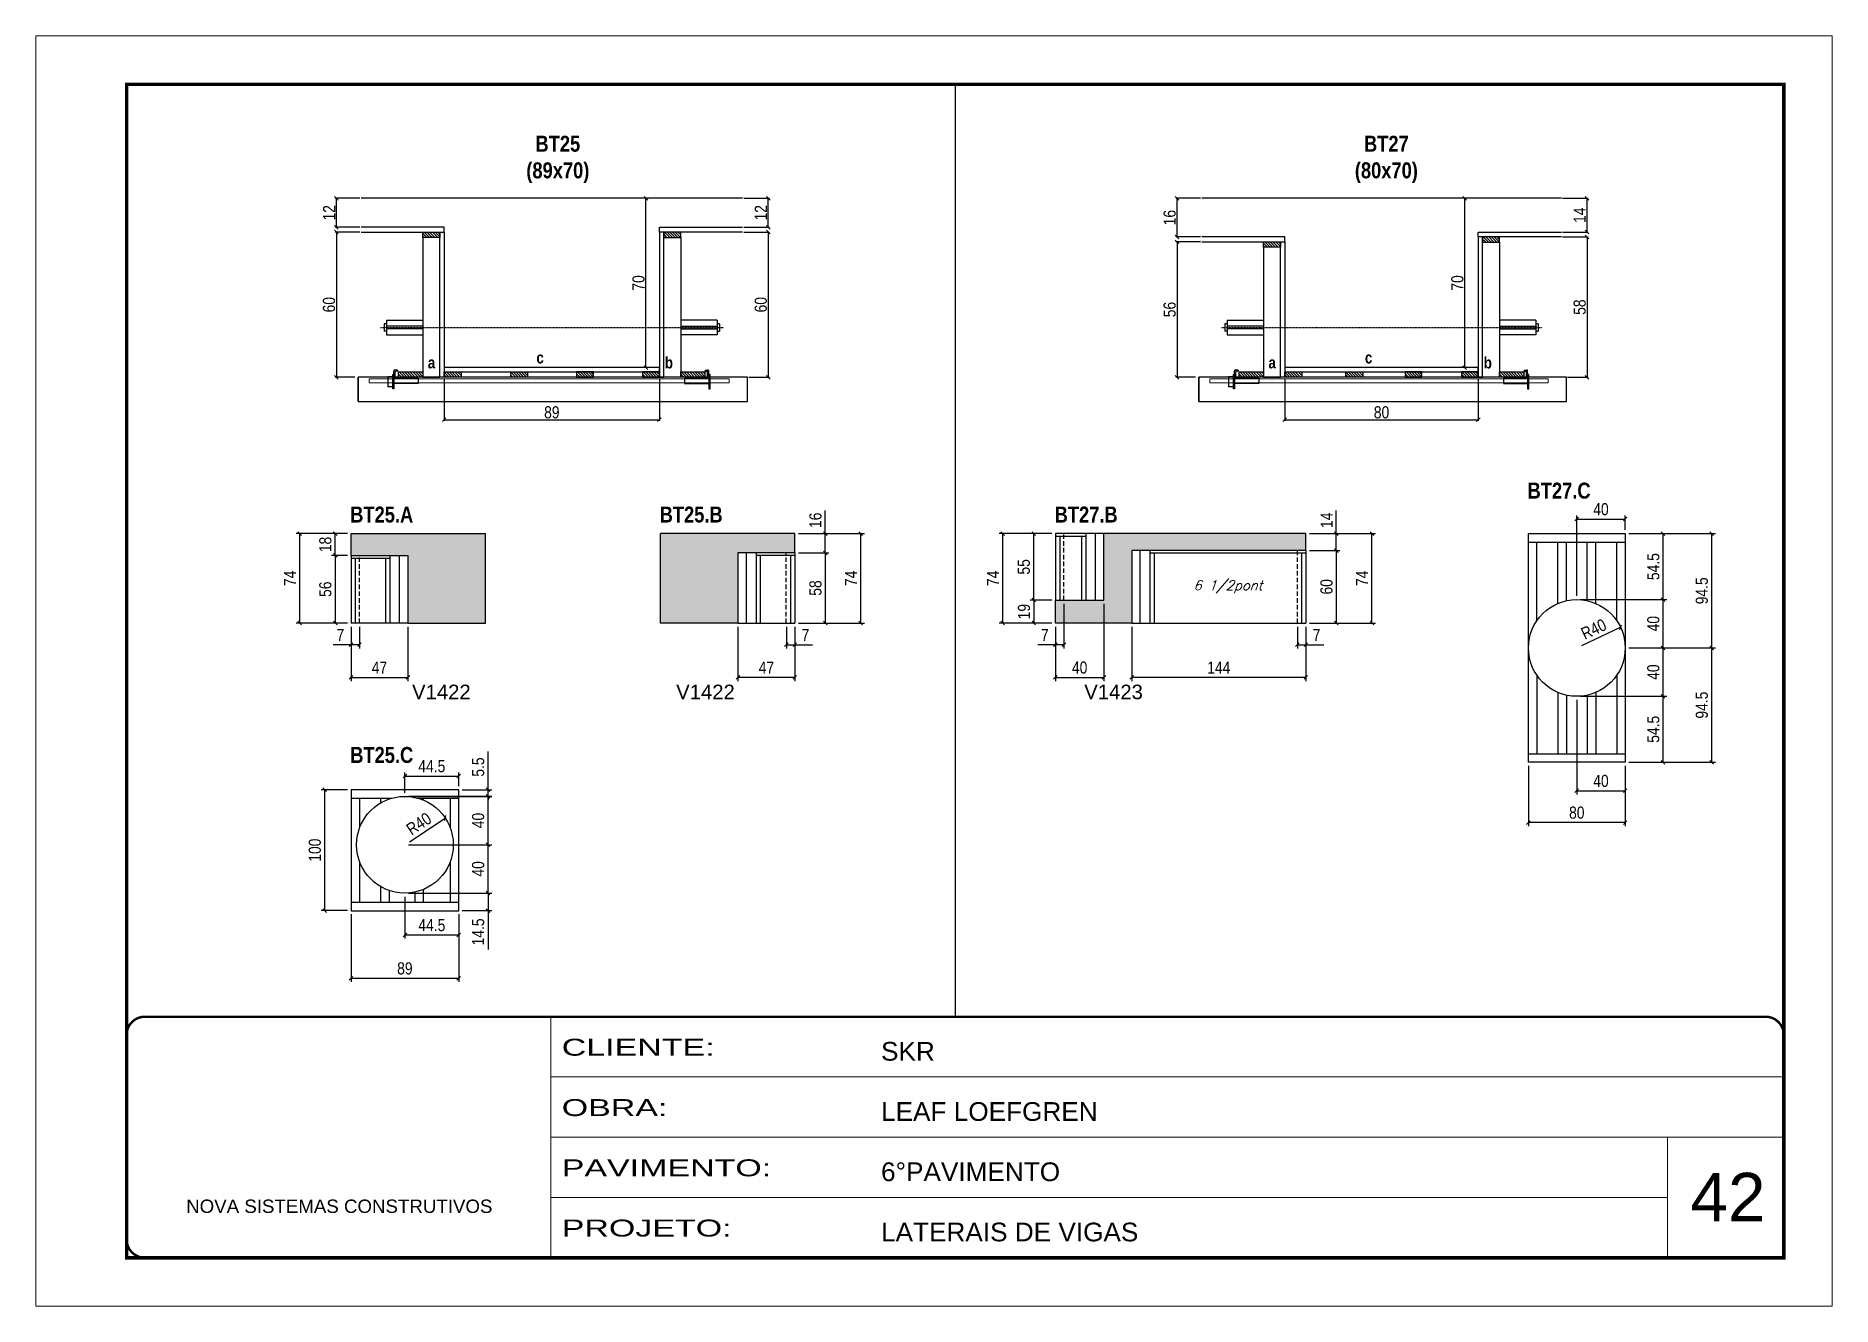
# Model space of a CAD drawing. Extents: x 3309 to 9563, y -2522 to 14608.
# Drawn here: x 4894 to 6379, y 2072 to 3122 of the extents above; entities that cross this region are included whole.
import ezdxf

# ---------------------------------------------------------------- set-up
doc = ezdxf.new("R2010")
doc.units = 0
for name, pattern in [('CONTINUO', [0]), ('DASHED', [0.75, 0.5, -0.25]), ('HIDDEN', [0.375, 0.25, -0.125])]:
    doc.linetypes.add(name, pattern=pattern)
for name, color, linetype in [('5', 5, 'Continuous'), ('barrote', 251, 'Continuous'), ('COTA', 241, 'Continuous'), ('detalhes', 4, 'Continuous'), ('F-PILARES-M', 170, 'Continuous'), ('NOMENCLATURA', 7, 'Continuous'), ('Painéis', 200, 'Continuous'), ('presilha', 1, 'Continuous'), ('SARR_2.2x10', 60, 'Continuous'), ('SARR_2.2x7', 40, 'Continuous'), ('SARR_3.5x7', 81, 'Continuous'), ('TENSOR', 3, 'Continuous'), ('texto', 7, 'Continuous')]:
    doc.layers.add(name, color=color, linetype=linetype)
for name, color, linetype, lineweight in [('CARIMBO', 255, 'Continuous', 9), ('CONCRETO', 251, 'Continuous', 25), ('Folhas', 255, 'Continuous', 9), ('SARRAFO DE PRESSAO', 251, 'DASHED', 9), ('SCO-___-LAJ', 2, 'Continuous', 0)]:
    doc.layers.add(name, color=color, linetype=linetype, lineweight=lineweight)
doc.styles.add('ARIAL', font='arial.ttf')
doc.styles.add('COTA TECNICA', font='techl___.ttf', dxfattribs={"height": 10})
doc.styles.add('COTA TECNICA 2X', font='techl___.ttf', dxfattribs={"height": 10})
doc.styles.add('Romans', font='romans.shx')
doc.styles.get("Standard").update_dxf_attribs({"font": 'arial.ttf'})
doc.styles.add('TECNICA', font='techb___.ttf', dxfattribs={"height": 10})
doc.styles.add('Tecnologia', font='')
doc.styles.get('Tecnologia').set_extended_font_data('Forgotten Futurist')
doc.dimstyles.new('PAINEL', dxfattribs={"dimtxt": 10, "dimasz": 3, "dimexe": 3, "dimexo": 3, "dimgap": 3, "dimtad": 1, "dimdec": 1, "dimzin": 12, "dimdsep": 46, "dimtxsty": 'COTA TECNICA', "dimblk1": 'OBLIQUE', "dimblk2": 'OBLIQUE', "dimsah": 1, "dimcen": 0.9, "dimclrd": 4, "dimclre": 4, "dimclrt": 240, "dimadec": 1, "dimazin": 3, "dimtfac": 1, "dimtdec": 1, "dimtmove": 0, "dimatfit": 3, "dimfxl": 1, "dimtolj": 1, "dimtzin": 12, "dimarcsym": 0})
doc.dimstyles.new('SECAO', dxfattribs={"dimscale": 0.333333, "dimtxt": 5, "dimasz": 9, "dimexe": 3, "dimexo": 3, "dimgap": 3, "dimtad": 1, "dimdec": 1, "dimlfac": 0.5, "dimzin": 12, "dimdsep": 46, "dimtxsty": 'COTA TECNICA 2X', "dimblk1": 'OBLIQUE', "dimblk2": 'OBLIQUE', "dimsah": 1, "dimcen": 0.9, "dimclrd": 4, "dimclre": 4, "dimclrt": 240, "dimadec": 1, "dimazin": 3, "dimtfac": 1, "dimtdec": 1, "dimtmove": 0, "dimatfit": 3, "dimfxl": 1, "dimtolj": 1, "dimtzin": 12, "dimarcsym": 0})

msp = doc.modelspace()

# ---------------------------------------------------------------- texts
at = {"layer": '5', "linetype": 'Continuous'}
for s, rotation, p in [('V1422', 0.00004, (5205.34, 2573.8)), ('V1422', 359.99996, (5423.71, 2573.8)), ('V1423', 359.99996, (5761.1, 2573.8))]:
    msp.add_text(s, height=12, rotation=rotation, dxfattribs=at).set_placement(p)
at = {"layer": 'CARIMBO', "style": 'ARIAL'}
msp.add_text('42', height=40, dxfattribs=at).set_placement((6262.23, 2142.25))
at = {"layer": 'detalhes', "style": 'TECNICA'}
for s, p in [('a', (5218.4, 2847.26)), ('c', (5308.13, 2851.37)), ('b', (5414.37, 2847.25)), ('a', (5913.4, 2847.26)), ('c', (5993.13, 2851.37)), ('b', (6091.37, 2847.25))]:
    msp.add_text(s, height=9.6, dxfattribs=at).set_placement(p)
at = {"layer": 'NOMENCLATURA', "style": 'TECNICA'}
for s, p in [('BT27.C', (6127.62, 2739.62)), ('BT25.A', (5154.22, 2719.85)), ('BT25.B', (5410.06, 2719.85)), ('BT27.B', (5736.63, 2719.85)), ('BT25.C', (5154.22, 2521.09))]:
    msp.add_text(s, height=13.2, dxfattribs=at).set_placement(p)
at = {"layer": 'NOMENCLATURA', "char_height": 13.2, "attachment_point": 2, "style": 'TECNICA'}
for s, insert in [('BT25\\P(89x70)', (5325.87, 3039.59)), ('BT27\\P(80x70)', (6010.87, 3039.59))]:
    msp.add_mtext_dynamic_manual_height_columns(s, width=300.2766, gutter_width=1, heights=[0], dxfattribs=dict(at, insert=insert))
at = {"layer": 'texto', "color": 2, "insert": (5879.84, 2666.67), "char_height": 8, "attachment_point": 5, "style": 'Romans'}
msp.add_mtext('{\\Q19;\\C256;6 1/2pont}', dxfattribs=at)

# ---------------------------------------------------------------- blocks, each defined once
blk = doc.blocks.new('9999999999')
at = {"color": 30, "linetype": 'CONTINUO'}
for p, q in [((98564.6, 34230.2), (98564.6, 34429.4)), ((98564.6, 34379.6), (99584, 34379.6)), ((98564.6, 34329.8), (99488, 34329.8)), ((99584, 34329.8), (99488, 34329.8)), ((99488, 34329.8), (99488, 34230.2)), ((98564.6, 34280), (99488, 34280))]:
    blk.add_line(p, q, dxfattribs=at)
at = {"color": 30, "linetype": 'CONTINUO', "const_width": 2}
blk.add_lwpolyline([(99584, 34230.2), (99584, 34414.4, 0.414214), (99569, 34429.4), (98229, 34429.4, 0.414214), (98214, 34414.4), (98214, 34245.2, 0.414214), (98229, 34230.2), (99584, 34230.2)], format="xyb", dxfattribs=at)
at = {"layer": 'Folhas'}
blk.add_lwpolyline([(98139, 34190.2), (99624, 34190.2), (99624, 35240.2), (98139, 35240.2)], close=True, dxfattribs=at)
at = {"layer": 'Folhas', "color": 30, "const_width": 3}
blk.add_lwpolyline([(98214, 34230.2), (99584, 34230.2), (99584, 35200.2), (98214, 35200.2)], close=True, dxfattribs=at)
at = {"color": 7, "linetype": 'Continuous', "ltscale": 5, "style": 'ARIAL'}
for s, height, p in [('SKR', 15.48, (98837.7, 34393.1)), ('LEAF LOEFGREN', 15.483, (98837.7, 34343.3)), ('6°PAVIMENTO', 15.483, (98837.7, 34293.5)), ('NOVA SISTEMAS CONSTRUTIVOS', 11.059, (98263.2, 34267.2)), ('LATERAIS DE VIGAS', 15.483, (98837.7, 34243.7))]:
    blk.add_text(s, height=height, dxfattribs=at).set_placement(p)
at = {"layer": 'Folhas', "color": 7, "style": 'Tecnologia', "width": 1.5}
for s, p in [('CLIENTE:', (98573.7, 34397.2)), ('OBRA:', (98573.7, 34347.3)), ('PAVIMENTO:', (98573.7, 34297.5)), ('PROJETO:', (98573.7, 34247.7))]:
    blk.add_text(s, height=14, dxfattribs=at).set_placement(p)
blk = doc.blocks.new('PRESILHA METÁLICA 1')
at = {"layer": 'presilha'}
for p, q in [((0, 13), (6, 13)), ((0, 13), (0, 0)), ((6, 0), (0, 0)), ((6, 15.5), (7.5, 15.5)), ((6, -2.5), (6, 15.5)), ((6, 13), (6, 0)), ((7.5, 10.6), (7.5, 19.9)), ((7.5, 15.5), (7.5, -2.5)), ((37.5, 4.1), (7.5, 4.1)), ((12, 21), (8.6, 21)), ((9, 11.6), (9, 18.9)), ((12, 19.5), (9.6, 19.5)), ((37.5, 11), (9.6, 11)), ((12, 21), (12, 19.5)), ((37.5, 11), (37.5, 4.1)), ((7.5, -2.5), (6, -2.5))]:
    blk.add_line(p, q, dxfattribs=at)
for centre, radius, start, end in [((8.6, 19.9), 1.14, 90, 180), ((9.6, 18.9), 0.57, 90, 180), ((9.6, 11.6), 0.57, 180, 270)]:
    blk.add_arc(centre, radius, start, end, dxfattribs=at)
blk = doc.blocks.new('PRESILHA METÁLICA 2')
at = {"layer": 'presilha'}
for p, q in [((-5.2, 23.5), (-5.2, 22)), ((-5.2, 23.5), (-1.9, 23.5)), ((-0.8, 14.6), (-0.8, 22.4)), ((-30.8, 13.5), (-30.8, 6.6)), ((-30.8, 13.5), (-2.8, 13.5)), ((-30.8, 6.6), (-0.8, 6.6)), ((-5.2, 22), (-2.8, 22)), ((-2.2, 14.1), (-2.2, 21.4)), ((0.8, 18), (-0.8, 18)), ((-0.8, 18), (-0.8, 0)), ((-0.8, 0), (0.8, 0)), ((0.8, 0), (0.8, 18))]:
    blk.add_line(p, q, dxfattribs=at)
for centre, radius, start, end in [((-1.9, 22.4), 1.14, 0, 90), ((-2.8, 21.4), 0.57, 0, 90), ((-2.8, 14.1), 0.57, 270, 0)]:
    blk.add_arc(centre, radius, start, end, dxfattribs=at)
blk = doc.blocks.new('_Oblique')
at = {"color": 0, "linetype": 'ByBlock', "lineweight": -2}
blk.add_line((-0.5, -0.5), (0.5, 0.5), dxfattribs=at)
blk = doc.blocks.new('*D3094')
at = {"layer": 'COTA', "color": 4, "lineweight": -2, "transparency": 16777216}
for p, q in [((5162.2, 2959.9), (5141.8, 2959.9)), ((5142.8, 2959.9), (5142.8, 2839.9)), ((5158.1, 2839.9), (5141.8, 2839.9))]:
    blk.add_line(p, q, dxfattribs=at)
at = {"layer": 'Defpoints', "color": 0, "transparency": 16777216}
for p in [(5163.2, 2959.9), (5142.8, 2839.9), (5159.1, 2839.9)]:
    blk.add_point(p, dxfattribs=at)
at = {"layer": 'COTA', "color": 4, "lineweight": -2, "transparency": 16777216, "xscale": 3, "yscale": 3, "zscale": 3}
for p, rotation in [((5142.8, 2959.9), 90), ((5142.8, 2839.9), 270)]:
    blk.add_blockref('_Oblique', p, dxfattribs=dict(at, rotation=rotation))
at = {"layer": 'COTA', "color": 240, "transparency": 16777216, "insert": (5136.7, 2899.9), "char_height": 10, "attachment_point": 5, "rotation": 90, "style": 'COTA TECNICA 2X'}
blk.add_mtext('\\A1;60', dxfattribs=at)
blk = doc.blocks.new('*D3095')
at = {"layer": 'COTA', "color": 4, "lineweight": -2, "transparency": 16777216}
for p, q in [((5479.6, 2959.9), (5500.8, 2959.9)), ((5499.8, 2959.9), (5499.8, 2839.9)), ((5483.7, 2839.9), (5500.8, 2839.9))]:
    blk.add_line(p, q, dxfattribs=at)
at = {"layer": 'Defpoints', "color": 0, "transparency": 16777216}
for p in [(5478.6, 2959.9), (5482.7, 2839.9), (5499.8, 2839.9)]:
    blk.add_point(p, dxfattribs=at)
at = {"layer": 'COTA', "color": 4, "lineweight": -2, "transparency": 16777216, "xscale": 3, "yscale": 3, "zscale": 3}
for p, rotation in [((5499.8, 2959.9), 90), ((5499.8, 2839.9), 270)]:
    blk.add_blockref('_Oblique', p, dxfattribs=dict(at, rotation=rotation))
at = {"layer": 'COTA', "color": 240, "transparency": 16777216, "insert": (5493.7, 2899.9), "char_height": 10, "attachment_point": 5, "rotation": 90, "style": 'COTA TECNICA 2X'}
blk.add_mtext('\\A1;60', dxfattribs=at)
blk = doc.blocks.new('*D3096')
at = {"layer": 'COTA', "color": 4, "lineweight": -2, "transparency": 16777216}
for p, q in [((5408.9, 2987.9), (5397.7, 2987.9)), ((5398.7, 2847.9), (5398.7, 2987.9)), ((5408.9, 2847.9), (5397.7, 2847.9))]:
    blk.add_line(p, q, dxfattribs=at)
at = {"layer": 'Defpoints', "color": 0, "transparency": 16777216}
for p in [(5398.7, 2987.9), (5409.9, 2987.9), (5409.9, 2847.9)]:
    blk.add_point(p, dxfattribs=at)
at = {"layer": 'COTA', "color": 4, "lineweight": -2, "transparency": 16777216, "xscale": 3, "yscale": 3, "zscale": 3}
for p, rotation in [((5398.7, 2987.9), 90), ((5398.7, 2847.9), 270)]:
    blk.add_blockref('_Oblique', p, dxfattribs=dict(at, rotation=rotation))
at = {"layer": 'COTA', "color": 240, "transparency": 16777216, "insert": (5392.6, 2917.9), "char_height": 10, "attachment_point": 5, "rotation": 90, "style": 'COTA TECNICA 2X'}
blk.add_mtext('\\A1;70', dxfattribs=at)
blk = doc.blocks.new('*D3097')
at = {"layer": 'COTA', "color": 4, "lineweight": -2, "transparency": 16777216}
for p, q in [((5479.6, 2987.9), (5500.8, 2987.9)), ((5499.8, 2963.9), (5499.8, 2987.9)), ((5479.6, 2963.9), (5500.8, 2963.9))]:
    blk.add_line(p, q, dxfattribs=at)
at = {"layer": 'Defpoints', "color": 0, "transparency": 16777216}
for p in [(5478.6, 2987.9), (5499.8, 2987.9), (5478.6, 2963.9)]:
    blk.add_point(p, dxfattribs=at)
at = {"layer": 'COTA', "color": 4, "lineweight": -2, "transparency": 16777216, "xscale": 3, "yscale": 3, "zscale": 3}
for p, rotation in [((5499.8, 2987.9), 90), ((5499.8, 2963.9), 270)]:
    blk.add_blockref('_Oblique', p, dxfattribs=dict(at, rotation=rotation))
at = {"layer": 'COTA', "color": 240, "transparency": 16777216, "insert": (5493.7, 2975.9), "char_height": 10, "attachment_point": 5, "rotation": 90, "style": 'COTA TECNICA 2X'}
blk.add_mtext('\\A1;12', dxfattribs=at)
blk = doc.blocks.new('*D3105')
at = {"layer": 'COTA', "color": 4, "lineweight": -2, "transparency": 16777216}
for p, q in [((5162.2, 2987.9), (5141.8, 2987.9)), ((5142.8, 2963.9), (5142.8, 2987.9)), ((5162.2, 2963.9), (5141.8, 2963.9))]:
    blk.add_line(p, q, dxfattribs=at)
at = {"layer": 'Defpoints', "color": 0, "transparency": 16777216}
for p in [(5142.8, 2987.9), (5163.2, 2987.9), (5163.2, 2963.9)]:
    blk.add_point(p, dxfattribs=at)
at = {"layer": 'COTA', "color": 4, "lineweight": -2, "transparency": 16777216, "xscale": 3, "yscale": 3, "zscale": 3}
for p, rotation in [((5142.8, 2987.9), 90), ((5142.8, 2963.9), 270)]:
    blk.add_blockref('_Oblique', p, dxfattribs=dict(at, rotation=rotation))
at = {"layer": 'COTA', "color": 240, "transparency": 16777216, "insert": (5136.8, 2975.9), "char_height": 10, "attachment_point": 5, "rotation": 90, "style": 'COTA TECNICA 2X'}
blk.add_mtext('\\A1;12', dxfattribs=at)
blk = doc.blocks.new('*D3111')
at = {"layer": 'COTA', "color": 4, "lineweight": -2, "transparency": 16777216}
for p, q in [((5231.9, 2838.9), (5231.9, 2803.8)), ((5409.9, 2838.9), (5409.9, 2803.8)), ((5231.9, 2804.8), (5409.9, 2804.8))]:
    blk.add_line(p, q, dxfattribs=at)
at = {"layer": 'Defpoints', "color": 0, "transparency": 16777216}
for p in [(5231.9, 2839.9), (5409.9, 2839.9), (5409.9, 2804.8)]:
    blk.add_point(p, dxfattribs=at)
at = {"layer": 'COTA', "color": 4, "lineweight": -2, "transparency": 16777216, "xscale": 3, "yscale": 3, "zscale": 3, "rotation": 180}
blk.add_blockref('_Oblique', (5231.9, 2804.8), dxfattribs=at)
at = {"layer": 'COTA', "color": 4, "lineweight": -2, "transparency": 16777216, "xscale": 3, "yscale": 3, "zscale": 3}
blk.add_blockref('_Oblique', (5409.9, 2804.8), dxfattribs=at)
at = {"layer": 'COTA', "color": 240, "transparency": 16777216, "insert": (5320.9, 2810.9), "char_height": 10, "attachment_point": 5, "style": 'COTA TECNICA 2X'}
blk.add_mtext('\\A1;89', dxfattribs=at)
blk = doc.blocks.new('*D3100')
at = {"layer": 'COTA', "color": 4, "lineweight": -2, "transparency": 16777216}
for p, q in [((5154.9, 2633.7), (5154.9, 2588.8)), ((5201.9, 2633.7), (5201.9, 2588.8)), ((5154.9, 2591.8), (5201.9, 2591.8))]:
    blk.add_line(p, q, dxfattribs=at)
at = {"layer": 'Defpoints', "color": 0, "transparency": 16777216}
for p in [(5154.9, 2636.7), (5201.9, 2636.7), (5201.9, 2591.8)]:
    blk.add_point(p, dxfattribs=at)
at = {"layer": 'COTA', "color": 4, "lineweight": -2, "transparency": 16777216, "xscale": 3, "yscale": 3, "zscale": 3, "rotation": 180}
blk.add_blockref('_Oblique', (5154.9, 2591.8), dxfattribs=at)
at = {"layer": 'COTA', "color": 4, "lineweight": -2, "transparency": 16777216, "xscale": 3, "yscale": 3, "zscale": 3}
blk.add_blockref('_Oblique', (5201.9, 2591.8), dxfattribs=at)
at = {"layer": 'COTA', "color": 240, "transparency": 16777216, "insert": (5178.4, 2599.9), "char_height": 10, "attachment_point": 5, "style": 'COTA TECNICA'}
blk.add_mtext('\\A1;47', dxfattribs=at)
blk = doc.blocks.new('*D3101')
at = {"layer": 'COTA', "color": 4, "lineweight": -2, "transparency": 16777216}
for p, q in [((5151.9, 2692.7), (5138.8, 2692.7)), ((5141.8, 2692.7), (5141.8, 2636.7)), ((5151.9, 2636.7), (5138.8, 2636.7))]:
    blk.add_line(p, q, dxfattribs=at)
at = {"layer": 'Defpoints', "color": 0, "transparency": 16777216}
for p in [(5154.9, 2692.7), (5141.8, 2636.7), (5154.9, 2636.7)]:
    blk.add_point(p, dxfattribs=at)
at = {"layer": 'COTA', "color": 4, "lineweight": -2, "transparency": 16777216, "xscale": 3, "yscale": 3, "zscale": 3}
for p, rotation in [((5141.8, 2692.7), 90), ((5141.8, 2636.7), 270)]:
    blk.add_blockref('_Oblique', p, dxfattribs=dict(at, rotation=rotation))
at = {"layer": 'COTA', "color": 240, "transparency": 16777216, "insert": (5133.7, 2664.7), "char_height": 10, "attachment_point": 5, "rotation": 90, "style": 'COTA TECNICA'}
blk.add_mtext('\\A1;56', dxfattribs=at)
blk = doc.blocks.new('*D3102')
at = {"layer": 'COTA', "color": 4, "lineweight": -2, "transparency": 16777216}
for p, q in [((5151.9, 2710.7), (5138.8, 2710.7)), ((5141.8, 2692.7), (5141.8, 2710.7)), ((5151.9, 2692.7), (5138.8, 2692.7))]:
    blk.add_line(p, q, dxfattribs=at)
at = {"layer": 'Defpoints', "color": 0, "transparency": 16777216}
for p in [(5141.8, 2710.7), (5154.9, 2710.7), (5154.9, 2692.7)]:
    blk.add_point(p, dxfattribs=at)
at = {"layer": 'COTA', "color": 4, "lineweight": -2, "transparency": 16777216, "xscale": 3, "yscale": 3, "zscale": 3}
for p, rotation in [((5141.8, 2710.7), 90), ((5141.8, 2692.7), 270)]:
    blk.add_blockref('_Oblique', p, dxfattribs=dict(at, rotation=rotation))
at = {"layer": 'COTA', "color": 240, "transparency": 16777216, "insert": (5133.7, 2701.7), "char_height": 10, "attachment_point": 5, "rotation": 90, "style": 'COTA TECNICA'}
blk.add_mtext('\\A1;18', dxfattribs=at)
blk = doc.blocks.new('*D3103')
at = {"layer": 'COTA', "color": 4, "lineweight": -2, "transparency": 16777216}
for p, q in [((5151.9, 2710.7), (5109.5, 2710.7)), ((5112.5, 2636.7), (5112.5, 2710.7)), ((5151.9, 2636.7), (5109.5, 2636.7))]:
    blk.add_line(p, q, dxfattribs=at)
at = {"layer": 'Defpoints', "color": 0, "transparency": 16777216}
for p in [(5112.5, 2710.7), (5154.9, 2710.7), (5154.9, 2636.7)]:
    blk.add_point(p, dxfattribs=at)
at = {"layer": 'COTA', "color": 4, "lineweight": -2, "transparency": 16777216, "xscale": 3, "yscale": 3, "zscale": 3}
for p, rotation in [((5112.5, 2710.7), 90), ((5112.5, 2636.7), 270)]:
    blk.add_blockref('_Oblique', p, dxfattribs=dict(at, rotation=rotation))
at = {"layer": 'COTA', "color": 240, "transparency": 16777216, "insert": (5104.4, 2673.7), "char_height": 10, "attachment_point": 5, "rotation": 90, "style": 'COTA TECNICA'}
blk.add_mtext('\\A1;74', dxfattribs=at)
blk = doc.blocks.new('*D3104')
at = {"layer": 'COTA', "color": 4, "lineweight": -2, "transparency": 16777216}
for p, q in [((5154.9, 2633.7), (5154.9, 2615.8)), ((5161.9, 2633.7), (5161.9, 2615.8)), ((5154.9, 2618.8), (5140.2, 2618.8)), ((5161.9, 2618.8), (5154.9, 2618.8))]:
    blk.add_line(p, q, dxfattribs=at)
at = {"layer": 'Defpoints', "color": 0, "transparency": 16777216}
for p in [(5154.9, 2636.7), (5161.9, 2636.7), (5154.9, 2618.8)]:
    blk.add_point(p, dxfattribs=at)
at = {"layer": 'COTA', "color": 4, "lineweight": -2, "transparency": 16777216, "xscale": 3, "yscale": 3, "zscale": 3, "rotation": 180}
blk.add_blockref('_Oblique', (5154.9, 2618.8), dxfattribs=at)
at = {"layer": 'COTA', "color": 4, "lineweight": -2, "transparency": 16777216, "xscale": 3, "yscale": 3, "zscale": 3}
blk.add_blockref('_Oblique', (5161.9, 2618.8), dxfattribs=at)
at = {"layer": 'COTA', "color": 240, "transparency": 16777216, "insert": (5146.1, 2626.8), "char_height": 10, "attachment_point": 5, "style": 'COTA TECNICA'}
blk.add_mtext('\\A1;7', dxfattribs=at)
blk = doc.blocks.new('*D3106')
at = {"layer": 'COTA', "color": 4, "lineweight": -2, "transparency": 16777216}
for p, q in [((5474.8, 2633.7), (5474.8, 2588.8)), ((5521.8, 2633.7), (5521.8, 2588.8)), ((5521.8, 2591.8), (5474.8, 2591.8))]:
    blk.add_line(p, q, dxfattribs=at)
at = {"layer": 'Defpoints', "color": 0, "transparency": 16777216}
for p in [(5474.8, 2636.7), (5521.8, 2636.7), (5474.8, 2591.8)]:
    blk.add_point(p, dxfattribs=at)
at = {"layer": 'COTA', "color": 4, "lineweight": -2, "transparency": 16777216, "xscale": 3, "yscale": 3, "zscale": 3, "rotation": 180}
blk.add_blockref('_Oblique', (5474.8, 2591.8), dxfattribs=at)
at = {"layer": 'COTA', "color": 4, "lineweight": -2, "transparency": 16777216, "xscale": 3, "yscale": 3, "zscale": 3}
blk.add_blockref('_Oblique', (5521.8, 2591.8), dxfattribs=at)
at = {"layer": 'COTA', "color": 240, "transparency": 16777216, "insert": (5498.3, 2599.9), "char_height": 10, "attachment_point": 5, "style": 'COTA TECNICA'}
blk.add_mtext('\\A1;47', dxfattribs=at)
blk = doc.blocks.new('*D3107')
at = {"layer": 'COTA', "color": 4, "lineweight": -2, "transparency": 16777216}
for p, q in [((5524.8, 2694.7), (5550, 2694.7)), ((5547, 2694.7), (5547, 2636.7)), ((5524.8, 2636.7), (5550, 2636.7))]:
    blk.add_line(p, q, dxfattribs=at)
at = {"layer": 'Defpoints', "color": 0, "transparency": 16777216}
for p in [(5521.8, 2694.7), (5521.8, 2636.7), (5547, 2636.7)]:
    blk.add_point(p, dxfattribs=at)
at = {"layer": 'COTA', "color": 4, "lineweight": -2, "transparency": 16777216, "xscale": 3, "yscale": 3, "zscale": 3}
for p, rotation in [((5547, 2694.7), 90), ((5547, 2636.7), 270)]:
    blk.add_blockref('_Oblique', p, dxfattribs=dict(at, rotation=rotation))
at = {"layer": 'COTA', "color": 240, "transparency": 16777216, "insert": (5538.9, 2665.7), "char_height": 10, "attachment_point": 5, "rotation": 90, "style": 'COTA TECNICA'}
blk.add_mtext('\\A1;58', dxfattribs=at)
blk = doc.blocks.new('*D3108')
at = {"layer": 'COTA', "color": 4, "lineweight": -2, "transparency": 16777216}
for p, q in [((5547, 2710.7), (5547, 2729.7)), ((5524.8, 2710.7), (5550, 2710.7)), ((5547, 2694.7), (5547, 2710.7)), ((5524.8, 2694.7), (5550, 2694.7))]:
    blk.add_line(p, q, dxfattribs=at)
at = {"layer": 'Defpoints', "color": 0, "transparency": 16777216}
for p in [(5521.8, 2710.7), (5547, 2710.7), (5521.8, 2694.7)]:
    blk.add_point(p, dxfattribs=at)
at = {"layer": 'COTA', "color": 4, "lineweight": -2, "transparency": 16777216, "xscale": 3, "yscale": 3, "zscale": 3}
for p, rotation in [((5547, 2710.7), 90), ((5547, 2694.7), 270)]:
    blk.add_blockref('_Oblique', p, dxfattribs=dict(at, rotation=rotation))
at = {"layer": 'COTA', "color": 240, "transparency": 16777216, "insert": (5538.9, 2721.7), "char_height": 10, "attachment_point": 5, "rotation": 90, "style": 'COTA TECNICA'}
blk.add_mtext('\\A1;16', dxfattribs=at)
blk = doc.blocks.new('*D3109')
at = {"layer": 'COTA', "color": 4, "lineweight": -2, "transparency": 16777216}
for p, q in [((5524.8, 2710.7), (5579.3, 2710.7)), ((5576.3, 2636.7), (5576.3, 2710.7)), ((5524.8, 2636.7), (5579.3, 2636.7))]:
    blk.add_line(p, q, dxfattribs=at)
at = {"layer": 'Defpoints', "color": 0, "transparency": 16777216}
for p in [(5521.8, 2710.7), (5576.3, 2710.7), (5521.8, 2636.7)]:
    blk.add_point(p, dxfattribs=at)
at = {"layer": 'COTA', "color": 4, "lineweight": -2, "transparency": 16777216, "xscale": 3, "yscale": 3, "zscale": 3}
for p, rotation in [((5576.3, 2710.7), 90), ((5576.3, 2636.7), 270)]:
    blk.add_blockref('_Oblique', p, dxfattribs=dict(at, rotation=rotation))
at = {"layer": 'COTA', "color": 240, "transparency": 16777216, "insert": (5568.2, 2673.7), "char_height": 10, "attachment_point": 5, "rotation": 90, "style": 'COTA TECNICA'}
blk.add_mtext('\\A1;74', dxfattribs=at)
blk = doc.blocks.new('*D3110')
at = {"layer": 'COTA', "color": 4, "lineweight": -2, "transparency": 16777216}
for p, q in [((5514.8, 2633.7), (5514.8, 2615.8)), ((5521.8, 2633.7), (5521.8, 2615.8)), ((5514.8, 2618.8), (5521.8, 2618.8)), ((5521.8, 2618.8), (5536.5, 2618.8))]:
    blk.add_line(p, q, dxfattribs=at)
at = {"layer": 'Defpoints', "color": 0, "transparency": 16777216}
for p in [(5514.8, 2636.7), (5521.8, 2636.7), (5521.8, 2618.8)]:
    blk.add_point(p, dxfattribs=at)
at = {"layer": 'COTA', "color": 4, "lineweight": -2, "transparency": 16777216, "xscale": 3, "yscale": 3, "zscale": 3, "rotation": 180}
blk.add_blockref('_Oblique', (5514.8, 2618.8), dxfattribs=at)
at = {"layer": 'COTA', "color": 4, "lineweight": -2, "transparency": 16777216, "xscale": 3, "yscale": 3, "zscale": 3}
blk.add_blockref('_Oblique', (5521.8, 2618.8), dxfattribs=at)
at = {"layer": 'COTA', "color": 240, "transparency": 16777216, "insert": (5530.6, 2626.8), "char_height": 10, "attachment_point": 5, "style": 'COTA TECNICA'}
blk.add_mtext('\\A1;7', dxfattribs=at)
blk = doc.blocks.new('*D3124')
at = {"layer": 'COTA', "color": 4, "lineweight": -2, "transparency": 16777216}
for p, q in [((5154.9, 2396), (5154.9, 2340.1)), ((5243.9, 2396), (5243.9, 2340.1)), ((5154.9, 2343.1), (5243.9, 2343.1))]:
    blk.add_line(p, q, dxfattribs=at)
at = {"layer": 'Defpoints', "color": 0, "transparency": 16777216}
for p in [(5154.9, 2399), (5243.9, 2399), (5243.9, 2343.1)]:
    blk.add_point(p, dxfattribs=at)
at = {"layer": 'COTA', "color": 4, "lineweight": -2, "transparency": 16777216, "xscale": 3, "yscale": 3, "zscale": 3, "rotation": 180}
blk.add_blockref('_Oblique', (5154.9, 2343.1), dxfattribs=at)
at = {"layer": 'COTA', "color": 4, "lineweight": -2, "transparency": 16777216, "xscale": 3, "yscale": 3, "zscale": 3}
blk.add_blockref('_Oblique', (5243.9, 2343.1), dxfattribs=at)
at = {"layer": 'COTA', "color": 240, "transparency": 16777216, "insert": (5199.4, 2351.2), "char_height": 10, "attachment_point": 5, "style": 'COTA TECNICA'}
blk.add_mtext('\\A1;89', dxfattribs=at)
blk = doc.blocks.new('*D3125')
at = {"layer": 'COTA', "color": 4, "lineweight": -2, "transparency": 16777216}
blk.add_line((5203.1, 2455.9), (5232.8, 2475.5), dxfattribs=at)
at = {"layer": 'Defpoints', "color": 0, "transparency": 16777216}
for p in [(5232.8, 2475.5), (5199.4, 2453.5)]:
    blk.add_point(p, dxfattribs=at)
at = {"layer": 'COTA', "color": 4, "lineweight": -2, "transparency": 16777216, "xscale": 3, "yscale": 3, "zscale": 3, "rotation": 33.50216542486571}
blk.add_blockref('_Oblique', (5232.8, 2475.5), dxfattribs=at)
at = {"layer": 'COTA', "color": 240, "transparency": 16777216, "insert": (5211, 2470.8), "char_height": 10, "attachment_point": 5, "rotation": 33.5022, "style": 'COTA TECNICA'}
blk.add_mtext('\\A1;R40', dxfattribs=at)
blk = doc.blocks.new('*D3126')
at = {"layer": 'COTA', "color": 4, "lineweight": -2, "transparency": 16777216}
for p, q in [((5151.9, 2499), (5130.1, 2499)), ((5133.1, 2399), (5133.1, 2499)), ((5151.9, 2399), (5130.1, 2399))]:
    blk.add_line(p, q, dxfattribs=at)
at = {"layer": 'Defpoints', "color": 0, "transparency": 16777216}
for p in [(5133.1, 2499), (5154.9, 2499), (5154.9, 2399)]:
    blk.add_point(p, dxfattribs=at)
at = {"layer": 'COTA', "color": 4, "lineweight": -2, "transparency": 16777216, "xscale": 3, "yscale": 3, "zscale": 3}
for p, rotation in [((5133.1, 2499), 90), ((5133.1, 2399), 270)]:
    blk.add_blockref('_Oblique', p, dxfattribs=dict(at, rotation=rotation))
at = {"layer": 'COTA', "color": 240, "transparency": 16777216, "insert": (5125, 2449), "char_height": 10, "attachment_point": 5, "rotation": 90, "style": 'COTA TECNICA'}
blk.add_mtext('\\A1;100', dxfattribs=at)
blk = doc.blocks.new('*D3127')
at = {"layer": 'COTA', "color": 4, "lineweight": -2, "transparency": 16777216}
for p, q in [((5202.4, 2413.5), (5271.2, 2413.5)), ((5268.2, 2413.5), (5268.2, 2399)), ((5246.9, 2399), (5271.2, 2399)), ((5268.2, 2399), (5268.2, 2366.9))]:
    blk.add_line(p, q, dxfattribs=at)
at = {"layer": 'Defpoints', "color": 0, "transparency": 16777216}
for p in [(5199.4, 2413.5), (5243.9, 2399), (5268.2, 2399)]:
    blk.add_point(p, dxfattribs=at)
at = {"layer": 'COTA', "color": 4, "lineweight": -2, "transparency": 16777216, "xscale": 3, "yscale": 3, "zscale": 3}
for p, rotation in [((5268.2, 2413.5), 90), ((5268.2, 2399), 270)]:
    blk.add_blockref('_Oblique', p, dxfattribs=dict(at, rotation=rotation))
at = {"layer": 'COTA', "color": 240, "transparency": 16777216, "insert": (5260, 2381.4), "char_height": 10, "attachment_point": 5, "rotation": 90, "style": 'COTA TECNICA'}
blk.add_mtext('\\A1;14.5', dxfattribs=at)
blk = doc.blocks.new('*D3128')
at = {"layer": 'COTA', "color": 4, "lineweight": -2, "transparency": 16777216}
for p, q in [((5202.4, 2453.5), (5271.2, 2453.5)), ((5268.2, 2413.5), (5268.2, 2453.5)), ((5202.4, 2413.5), (5271.2, 2413.5))]:
    blk.add_line(p, q, dxfattribs=at)
at = {"layer": 'Defpoints', "color": 0, "transparency": 16777216}
for p in [(5199.4, 2453.5), (5268.2, 2453.5), (5199.4, 2413.5)]:
    blk.add_point(p, dxfattribs=at)
at = {"layer": 'COTA', "color": 4, "lineweight": -2, "transparency": 16777216, "xscale": 3, "yscale": 3, "zscale": 3}
for p, rotation in [((5268.2, 2453.5), 90), ((5268.2, 2413.5), 270)]:
    blk.add_blockref('_Oblique', p, dxfattribs=dict(at, rotation=rotation))
at = {"layer": 'COTA', "color": 240, "transparency": 16777216, "insert": (5260, 2433.5), "char_height": 10, "attachment_point": 5, "rotation": 90, "style": 'COTA TECNICA'}
blk.add_mtext('\\A1;40', dxfattribs=at)
blk = doc.blocks.new('*D3129')
at = {"layer": 'COTA', "color": 4, "lineweight": -2, "transparency": 16777216}
for p, q in [((5202.4, 2493.5), (5271.2, 2493.5)), ((5268.2, 2453.5), (5268.2, 2493.5)), ((5202.4, 2453.5), (5271.2, 2453.5))]:
    blk.add_line(p, q, dxfattribs=at)
at = {"layer": 'Defpoints', "color": 0, "transparency": 16777216}
for p in [(5199.4, 2493.5), (5268.2, 2493.5), (5199.4, 2453.5)]:
    blk.add_point(p, dxfattribs=at)
at = {"layer": 'COTA', "color": 4, "lineweight": -2, "transparency": 16777216, "xscale": 3, "yscale": 3, "zscale": 3}
for p, rotation in [((5268.2, 2493.5), 90), ((5268.2, 2453.5), 270)]:
    blk.add_blockref('_Oblique', p, dxfattribs=dict(at, rotation=rotation))
at = {"layer": 'COTA', "color": 240, "transparency": 16777216, "insert": (5260, 2473.5), "char_height": 10, "attachment_point": 5, "rotation": 90, "style": 'COTA TECNICA'}
blk.add_mtext('\\A1;40', dxfattribs=at)
blk = doc.blocks.new('*D3130')
at = {"layer": 'COTA', "color": 4, "lineweight": -2, "transparency": 16777216}
for p, q in [((5268.2, 2499), (5268.2, 2530.5)), ((5246.9, 2499), (5271.2, 2499)), ((5268.2, 2493.4), (5268.2, 2499)), ((5202.4, 2493.4), (5271.2, 2493.4)), ((5268.2, 2493.4), (5268.2, 2490.4))]:
    blk.add_line(p, q, dxfattribs=at)
at = {"layer": 'Defpoints', "color": 0, "transparency": 16777216}
for p in [(5243.9, 2499), (5268.2, 2499), (5199.4, 2493.4)]:
    blk.add_point(p, dxfattribs=at)
at = {"layer": 'COTA', "color": 4, "lineweight": -2, "transparency": 16777216, "xscale": 3, "yscale": 3, "zscale": 3}
for p, rotation in [((5268.2, 2499), 270), ((5268.2, 2493.4), 90)]:
    blk.add_blockref('_Oblique', p, dxfattribs=dict(at, rotation=rotation))
at = {"layer": 'COTA', "color": 240, "transparency": 16777216, "insert": (5260, 2517.7), "char_height": 10, "attachment_point": 5, "rotation": 90, "style": 'COTA TECNICA'}
blk.add_mtext('\\A1;5.5', dxfattribs=at)
blk = doc.blocks.new('*D3131')
at = {"layer": 'COTA', "color": 4, "lineweight": -2, "transparency": 16777216}
for p, q in [((5199.4, 2496.5), (5199.4, 2513.3)), ((5199.4, 2510.3), (5243.9, 2510.3)), ((5243.9, 2502), (5243.9, 2513.3))]:
    blk.add_line(p, q, dxfattribs=at)
at = {"layer": 'Defpoints', "color": 0, "transparency": 16777216}
for p in [(5243.9, 2510.3), (5243.9, 2499), (5199.4, 2493.5)]:
    blk.add_point(p, dxfattribs=at)
at = {"layer": 'COTA', "color": 4, "lineweight": -2, "transparency": 16777216, "xscale": 3, "yscale": 3, "zscale": 3, "rotation": 180}
blk.add_blockref('_Oblique', (5199.4, 2510.3), dxfattribs=at)
at = {"layer": 'COTA', "color": 4, "lineweight": -2, "transparency": 16777216, "xscale": 3, "yscale": 3, "zscale": 3}
blk.add_blockref('_Oblique', (5243.9, 2510.3), dxfattribs=at)
at = {"layer": 'COTA', "color": 240, "transparency": 16777216, "insert": (5221.7, 2518.4), "char_height": 10, "attachment_point": 5, "style": 'COTA TECNICA'}
blk.add_mtext('\\A1;44.5', dxfattribs=at)
blk = doc.blocks.new('*D3132')
at = {"layer": 'COTA', "color": 4, "lineweight": -2, "transparency": 16777216}
for p, q in [((5199.4, 2410.5), (5199.4, 2375.9)), ((5243.9, 2396), (5243.9, 2375.9)), ((5199.4, 2378.9), (5243.9, 2378.9))]:
    blk.add_line(p, q, dxfattribs=at)
at = {"layer": 'Defpoints', "color": 0, "transparency": 16777216}
for p in [(5199.4, 2413.5), (5243.9, 2399), (5243.9, 2378.9)]:
    blk.add_point(p, dxfattribs=at)
at = {"layer": 'COTA', "color": 4, "lineweight": -2, "transparency": 16777216, "xscale": 3, "yscale": 3, "zscale": 3, "rotation": 180}
blk.add_blockref('_Oblique', (5199.4, 2378.9), dxfattribs=at)
at = {"layer": 'COTA', "color": 4, "lineweight": -2, "transparency": 16777216, "xscale": 3, "yscale": 3, "zscale": 3}
blk.add_blockref('_Oblique', (5243.9, 2378.9), dxfattribs=at)
at = {"layer": 'COTA', "color": 240, "transparency": 16777216, "insert": (5221.7, 2387), "char_height": 10, "attachment_point": 5, "style": 'COTA TECNICA'}
blk.add_mtext('\\A1;44.5', dxfattribs=at)
blk = doc.blocks.new('*D3133')
at = {"layer": 'COTA', "color": 4, "lineweight": -2, "transparency": 16777216}
for p, q in [((5857.2, 2951.9), (5836.8, 2951.9)), ((5837.8, 2951.9), (5837.8, 2839.9)), ((5853.1, 2839.9), (5836.8, 2839.9))]:
    blk.add_line(p, q, dxfattribs=at)
at = {"layer": 'Defpoints', "color": 0, "transparency": 16777216}
for p in [(5858.2, 2951.9), (5837.8, 2839.9), (5854.1, 2839.9)]:
    blk.add_point(p, dxfattribs=at)
at = {"layer": 'COTA', "color": 4, "lineweight": -2, "transparency": 16777216, "xscale": 3, "yscale": 3, "zscale": 3}
for p, rotation in [((5837.8, 2951.9), 90), ((5837.8, 2839.9), 270)]:
    blk.add_blockref('_Oblique', p, dxfattribs=dict(at, rotation=rotation))
at = {"layer": 'COTA', "color": 240, "transparency": 16777216, "insert": (5831.7, 2895.9), "char_height": 10, "attachment_point": 5, "rotation": 90, "style": 'COTA TECNICA 2X'}
blk.add_mtext('\\A1;56', dxfattribs=at)
blk = doc.blocks.new('*D3134')
at = {"layer": 'COTA', "color": 4, "lineweight": -2, "transparency": 16777216}
for p, q in [((6156.6, 2955.9), (6177.8, 2955.9)), ((6176.8, 2955.9), (6176.8, 2839.9)), ((6160.7, 2839.9), (6177.8, 2839.9))]:
    blk.add_line(p, q, dxfattribs=at)
at = {"layer": 'Defpoints', "color": 0, "transparency": 16777216}
for p in [(6155.6, 2955.9), (6159.7, 2839.9), (6176.8, 2839.9)]:
    blk.add_point(p, dxfattribs=at)
at = {"layer": 'COTA', "color": 4, "lineweight": -2, "transparency": 16777216, "xscale": 3, "yscale": 3, "zscale": 3}
for p, rotation in [((6176.8, 2955.9), 90), ((6176.8, 2839.9), 270)]:
    blk.add_blockref('_Oblique', p, dxfattribs=dict(at, rotation=rotation))
at = {"layer": 'COTA', "color": 240, "transparency": 16777216, "insert": (6170.7, 2897.9), "char_height": 10, "attachment_point": 5, "rotation": 90, "style": 'COTA TECNICA 2X'}
blk.add_mtext('\\A1;58', dxfattribs=at)
blk = doc.blocks.new('*D3135')
at = {"layer": 'COTA', "color": 4, "lineweight": -2, "transparency": 16777216}
for p, q in [((6085.9, 2987.9), (6074.7, 2987.9)), ((6075.7, 2847.9), (6075.7, 2987.9)), ((6085.9, 2847.9), (6074.7, 2847.9))]:
    blk.add_line(p, q, dxfattribs=at)
at = {"layer": 'Defpoints', "color": 0, "transparency": 16777216}
for p in [(6075.7, 2987.9), (6086.9, 2987.9), (6086.9, 2847.9)]:
    blk.add_point(p, dxfattribs=at)
at = {"layer": 'COTA', "color": 4, "lineweight": -2, "transparency": 16777216, "xscale": 3, "yscale": 3, "zscale": 3}
for p, rotation in [((6075.7, 2987.9), 90), ((6075.7, 2847.9), 270)]:
    blk.add_blockref('_Oblique', p, dxfattribs=dict(at, rotation=rotation))
at = {"layer": 'COTA', "color": 240, "transparency": 16777216, "insert": (6069.6, 2917.9), "char_height": 10, "attachment_point": 5, "rotation": 90, "style": 'COTA TECNICA 2X'}
blk.add_mtext('\\A1;70', dxfattribs=at)
blk = doc.blocks.new('*D3136')
at = {"layer": 'COTA', "color": 4, "lineweight": -2, "transparency": 16777216}
for p, q in [((6156.6, 2987.9), (6177.8, 2987.9)), ((6176.8, 2959.9), (6176.8, 2987.9)), ((6156.6, 2959.9), (6177.8, 2959.9))]:
    blk.add_line(p, q, dxfattribs=at)
at = {"layer": 'Defpoints', "color": 0, "transparency": 16777216}
for p in [(6155.6, 2987.9), (6176.8, 2987.9), (6155.6, 2959.9)]:
    blk.add_point(p, dxfattribs=at)
at = {"layer": 'COTA', "color": 4, "lineweight": -2, "transparency": 16777216, "xscale": 3, "yscale": 3, "zscale": 3}
for p, rotation in [((6176.8, 2987.9), 90), ((6176.8, 2959.9), 270)]:
    blk.add_blockref('_Oblique', p, dxfattribs=dict(at, rotation=rotation))
at = {"layer": 'COTA', "color": 240, "transparency": 16777216, "insert": (6170.7, 2973.9), "char_height": 10, "attachment_point": 5, "rotation": 90, "style": 'COTA TECNICA 2X'}
blk.add_mtext('\\A1;14', dxfattribs=at)
blk = doc.blocks.new('*D3137')
at = {"layer": 'COTA', "color": 4, "lineweight": -2, "transparency": 16777216}
for p, q in [((5857.2, 2987.9), (5836.8, 2987.9)), ((5837.8, 2955.9), (5837.8, 2987.9)), ((5857.2, 2955.9), (5836.8, 2955.9))]:
    blk.add_line(p, q, dxfattribs=at)
at = {"layer": 'Defpoints', "color": 0, "transparency": 16777216}
for p in [(5837.8, 2987.9), (5858.2, 2987.9), (5858.2, 2955.9)]:
    blk.add_point(p, dxfattribs=at)
at = {"layer": 'COTA', "color": 4, "lineweight": -2, "transparency": 16777216, "xscale": 3, "yscale": 3, "zscale": 3}
for p, rotation in [((5837.8, 2987.9), 90), ((5837.8, 2955.9), 270)]:
    blk.add_blockref('_Oblique', p, dxfattribs=dict(at, rotation=rotation))
at = {"layer": 'COTA', "color": 240, "transparency": 16777216, "insert": (5831.7, 2971.9), "char_height": 10, "attachment_point": 5, "rotation": 90, "style": 'COTA TECNICA 2X'}
blk.add_mtext('\\A1;16', dxfattribs=at)
blk = doc.blocks.new('*D3138')
at = {"layer": 'COTA', "color": 4, "lineweight": -2, "transparency": 16777216}
for p, q in [((5926.9, 2838.9), (5926.9, 2803.8)), ((6086.9, 2838.9), (6086.9, 2803.8)), ((5926.9, 2804.8), (6086.9, 2804.8))]:
    blk.add_line(p, q, dxfattribs=at)
at = {"layer": 'Defpoints', "color": 0, "transparency": 16777216}
for p in [(5926.9, 2839.9), (6086.9, 2839.9), (6086.9, 2804.8)]:
    blk.add_point(p, dxfattribs=at)
at = {"layer": 'COTA', "color": 4, "lineweight": -2, "transparency": 16777216, "xscale": 3, "yscale": 3, "zscale": 3, "rotation": 180}
blk.add_blockref('_Oblique', (5926.9, 2804.8), dxfattribs=at)
at = {"layer": 'COTA', "color": 4, "lineweight": -2, "transparency": 16777216, "xscale": 3, "yscale": 3, "zscale": 3}
blk.add_blockref('_Oblique', (6086.9, 2804.8), dxfattribs=at)
at = {"layer": 'COTA', "color": 240, "transparency": 16777216, "insert": (6006.9, 2810.9), "char_height": 10, "attachment_point": 5, "style": 'COTA TECNICA 2X'}
blk.add_mtext('\\A1;80', dxfattribs=at)
blk = doc.blocks.new('*D3141')
at = {"layer": 'COTA', "color": 4, "lineweight": -2, "transparency": 16777216}
for p, q in [((5800.3, 2633.7), (5800.3, 2588.8)), ((5944.3, 2633.7), (5944.3, 2588.8)), ((5944.3, 2591.8), (5800.3, 2591.8))]:
    blk.add_line(p, q, dxfattribs=at)
at = {"layer": 'Defpoints', "color": 0, "transparency": 16777216}
for p in [(5800.3, 2636.7), (5944.3, 2636.7), (5800.3, 2591.8)]:
    blk.add_point(p, dxfattribs=at)
at = {"layer": 'COTA', "color": 4, "lineweight": -2, "transparency": 16777216, "xscale": 3, "yscale": 3, "zscale": 3, "rotation": 180}
blk.add_blockref('_Oblique', (5800.3, 2591.8), dxfattribs=at)
at = {"layer": 'COTA', "color": 4, "lineweight": -2, "transparency": 16777216, "xscale": 3, "yscale": 3, "zscale": 3}
blk.add_blockref('_Oblique', (5944.3, 2591.8), dxfattribs=at)
at = {"layer": 'COTA', "color": 240, "transparency": 16777216, "insert": (5872.3, 2599.9), "char_height": 10, "attachment_point": 5, "style": 'COTA TECNICA'}
blk.add_mtext('\\A1;144', dxfattribs=at)
blk = doc.blocks.new('*D3142')
at = {"layer": 'COTA', "color": 4, "lineweight": -2, "transparency": 16777216}
for p, q in [((5947.3, 2696.7), (5972.5, 2696.7)), ((5969.5, 2696.7), (5969.5, 2636.7)), ((5947.3, 2636.7), (5972.5, 2636.7))]:
    blk.add_line(p, q, dxfattribs=at)
at = {"layer": 'Defpoints', "color": 0, "transparency": 16777216}
for p in [(5944.3, 2696.7), (5944.3, 2636.7), (5969.5, 2636.7)]:
    blk.add_point(p, dxfattribs=at)
at = {"layer": 'COTA', "color": 4, "lineweight": -2, "transparency": 16777216, "xscale": 3, "yscale": 3, "zscale": 3}
for p, rotation in [((5969.5, 2696.7), 90), ((5969.5, 2636.7), 270)]:
    blk.add_blockref('_Oblique', p, dxfattribs=dict(at, rotation=rotation))
at = {"layer": 'COTA', "color": 240, "transparency": 16777216, "insert": (5961.4, 2666.7), "char_height": 10, "attachment_point": 5, "rotation": 90, "style": 'COTA TECNICA'}
blk.add_mtext('\\A1;60', dxfattribs=at)
blk = doc.blocks.new('*D3143')
at = {"layer": 'COTA', "color": 4, "lineweight": -2, "transparency": 16777216}
for p, q in [((5969.5, 2710.7), (5969.5, 2729.8)), ((5947.3, 2710.7), (5972.5, 2710.7)), ((5969.5, 2696.7), (5969.5, 2710.7)), ((5947.3, 2696.7), (5972.5, 2696.7))]:
    blk.add_line(p, q, dxfattribs=at)
at = {"layer": 'Defpoints', "color": 0, "transparency": 16777216}
for p in [(5944.3, 2710.7), (5969.5, 2710.7), (5944.3, 2696.7)]:
    blk.add_point(p, dxfattribs=at)
at = {"layer": 'COTA', "color": 4, "lineweight": -2, "transparency": 16777216, "xscale": 3, "yscale": 3, "zscale": 3}
for p, rotation in [((5969.5, 2710.7), 90), ((5969.5, 2696.7), 270)]:
    blk.add_blockref('_Oblique', p, dxfattribs=dict(at, rotation=rotation))
at = {"layer": 'COTA', "color": 240, "transparency": 16777216, "insert": (5961.5, 2721.7), "char_height": 10, "attachment_point": 5, "rotation": 90, "style": 'COTA TECNICA'}
blk.add_mtext('\\A1;14', dxfattribs=at)
blk = doc.blocks.new('*D3144')
at = {"layer": 'COTA', "color": 4, "lineweight": -2, "transparency": 16777216}
for p, q in [((5947.3, 2710.7), (6001.9, 2710.7)), ((5998.9, 2636.7), (5998.9, 2710.7)), ((5947.3, 2636.7), (6001.9, 2636.7))]:
    blk.add_line(p, q, dxfattribs=at)
at = {"layer": 'Defpoints', "color": 0, "transparency": 16777216}
for p in [(5944.3, 2710.7), (5998.9, 2710.7), (5944.3, 2636.7)]:
    blk.add_point(p, dxfattribs=at)
at = {"layer": 'COTA', "color": 4, "lineweight": -2, "transparency": 16777216, "xscale": 3, "yscale": 3, "zscale": 3}
for p, rotation in [((5998.9, 2710.7), 90), ((5998.9, 2636.7), 270)]:
    blk.add_blockref('_Oblique', p, dxfattribs=dict(at, rotation=rotation))
at = {"layer": 'COTA', "color": 240, "transparency": 16777216, "insert": (5990.8, 2673.7), "char_height": 10, "attachment_point": 5, "rotation": 90, "style": 'COTA TECNICA'}
blk.add_mtext('\\A1;74', dxfattribs=at)
blk = doc.blocks.new('*D3145')
at = {"layer": 'COTA', "color": 4, "lineweight": -2, "transparency": 16777216}
for p, q in [((5937.3, 2633.7), (5937.3, 2615.8)), ((5944.3, 2633.7), (5944.3, 2615.8)), ((5937.3, 2618.8), (5944.3, 2618.8)), ((5944.3, 2618.8), (5959.1, 2618.8))]:
    blk.add_line(p, q, dxfattribs=at)
at = {"layer": 'Defpoints', "color": 0, "transparency": 16777216}
for p in [(5937.3, 2636.7), (5944.3, 2636.7), (5944.3, 2618.8)]:
    blk.add_point(p, dxfattribs=at)
at = {"layer": 'COTA', "color": 4, "lineweight": -2, "transparency": 16777216, "xscale": 3, "yscale": 3, "zscale": 3, "rotation": 180}
blk.add_blockref('_Oblique', (5937.3, 2618.8), dxfattribs=at)
at = {"layer": 'COTA', "color": 4, "lineweight": -2, "transparency": 16777216, "xscale": 3, "yscale": 3, "zscale": 3}
blk.add_blockref('_Oblique', (5944.3, 2618.8), dxfattribs=at)
at = {"layer": 'COTA', "color": 240, "transparency": 16777216, "insert": (5953.2, 2626.8), "char_height": 10, "attachment_point": 5, "style": 'COTA TECNICA'}
blk.add_mtext('\\A1;7', dxfattribs=at)
blk = doc.blocks.new('*D3146')
at = {"layer": 'COTA', "color": 4, "lineweight": -2, "transparency": 16777216}
for p, q in [((5777.3, 2652.7), (5777.3, 2588.8)), ((5737.3, 2633.7), (5737.3, 2588.8)), ((5737.3, 2591.8), (5777.3, 2591.8))]:
    blk.add_line(p, q, dxfattribs=at)
at = {"layer": 'Defpoints', "color": 0, "transparency": 16777216}
for p in [(5777.3, 2655.7), (5737.3, 2636.7), (5777.3, 2591.8)]:
    blk.add_point(p, dxfattribs=at)
at = {"layer": 'COTA', "color": 4, "lineweight": -2, "transparency": 16777216, "xscale": 3, "yscale": 3, "zscale": 3, "rotation": 180}
blk.add_blockref('_Oblique', (5737.3, 2591.8), dxfattribs=at)
at = {"layer": 'COTA', "color": 4, "lineweight": -2, "transparency": 16777216, "xscale": 3, "yscale": 3, "zscale": 3}
blk.add_blockref('_Oblique', (5777.3, 2591.8), dxfattribs=at)
at = {"layer": 'COTA', "color": 240, "transparency": 16777216, "insert": (5757.3, 2599.9), "char_height": 10, "attachment_point": 5, "style": 'COTA TECNICA'}
blk.add_mtext('\\A1;40', dxfattribs=at)
blk = doc.blocks.new('*D3147')
at = {"layer": 'COTA', "color": 4, "lineweight": -2, "transparency": 16777216}
for p, q in [((5734.3, 2710.7), (5716.4, 2710.7)), ((5719.4, 2655.7), (5719.4, 2710.7)), ((5734.3, 2655.7), (5716.4, 2655.7))]:
    blk.add_line(p, q, dxfattribs=at)
at = {"layer": 'Defpoints', "color": 0, "transparency": 16777216}
for p in [(5719.4, 2710.7), (5737.3, 2710.7), (5737.3, 2655.7)]:
    blk.add_point(p, dxfattribs=at)
at = {"layer": 'COTA', "color": 4, "lineweight": -2, "transparency": 16777216, "xscale": 3, "yscale": 3, "zscale": 3}
for p, rotation in [((5719.4, 2710.7), 90), ((5719.4, 2655.7), 270)]:
    blk.add_blockref('_Oblique', p, dxfattribs=dict(at, rotation=rotation))
at = {"layer": 'COTA', "color": 240, "transparency": 16777216, "insert": (5711.2, 2683.2), "char_height": 10, "attachment_point": 5, "rotation": 90, "style": 'COTA TECNICA'}
blk.add_mtext('\\A1;55', dxfattribs=at)
blk = doc.blocks.new('*D3148')
at = {"layer": 'COTA', "color": 4, "lineweight": -2, "transparency": 16777216}
for p, q in [((5734.3, 2655.7), (5716.4, 2655.7)), ((5719.4, 2655.7), (5719.4, 2636.7)), ((5734.3, 2636.7), (5716.4, 2636.7))]:
    blk.add_line(p, q, dxfattribs=at)
at = {"layer": 'Defpoints', "color": 0, "transparency": 16777216}
for p in [(5737.3, 2655.7), (5719.4, 2636.7), (5737.3, 2636.7)]:
    blk.add_point(p, dxfattribs=at)
at = {"layer": 'COTA', "color": 4, "lineweight": -2, "transparency": 16777216, "xscale": 3, "yscale": 3, "zscale": 3}
for p, rotation in [((5719.4, 2655.7), 90), ((5719.4, 2636.7), 270)]:
    blk.add_blockref('_Oblique', p, dxfattribs=dict(at, rotation=rotation))
at = {"layer": 'COTA', "color": 240, "transparency": 16777216, "insert": (5711.3, 2646.2), "char_height": 10, "attachment_point": 5, "rotation": 90, "style": 'COTA TECNICA'}
blk.add_mtext('\\A1;19', dxfattribs=at)
blk = doc.blocks.new('*D3149')
at = {"layer": 'COTA', "color": 4, "lineweight": -2, "transparency": 16777216}
for p, q in [((5734.3, 2710.7), (5690.7, 2710.7)), ((5693.7, 2636.7), (5693.7, 2710.7)), ((5734.3, 2636.7), (5690.7, 2636.7))]:
    blk.add_line(p, q, dxfattribs=at)
at = {"layer": 'Defpoints', "color": 0, "transparency": 16777216}
for p in [(5693.7, 2710.7), (5737.3, 2710.7), (5737.3, 2636.7)]:
    blk.add_point(p, dxfattribs=at)
at = {"layer": 'COTA', "color": 4, "lineweight": -2, "transparency": 16777216, "xscale": 3, "yscale": 3, "zscale": 3}
for p, rotation in [((5693.7, 2710.7), 90), ((5693.7, 2636.7), 270)]:
    blk.add_blockref('_Oblique', p, dxfattribs=dict(at, rotation=rotation))
at = {"layer": 'COTA', "color": 240, "transparency": 16777216, "insert": (5685.6, 2673.7), "char_height": 10, "attachment_point": 5, "rotation": 90, "style": 'COTA TECNICA'}
blk.add_mtext('\\A1;74', dxfattribs=at)
blk = doc.blocks.new('*D3151')
at = {"layer": 'COTA', "color": 4, "lineweight": -2, "transparency": 16777216}
for p, q in [((5744.3, 2652.7), (5744.3, 2615.8)), ((5737.3, 2633.7), (5737.3, 2615.8)), ((5737.3, 2618.8), (5722.6, 2618.8)), ((5744.3, 2618.8), (5737.3, 2618.8))]:
    blk.add_line(p, q, dxfattribs=at)
at = {"layer": 'Defpoints', "color": 0, "transparency": 16777216}
for p in [(5744.3, 2655.7), (5737.3, 2636.7), (5737.3, 2618.8)]:
    blk.add_point(p, dxfattribs=at)
at = {"layer": 'COTA', "color": 4, "lineweight": -2, "transparency": 16777216, "xscale": 3, "yscale": 3, "zscale": 3, "rotation": 180}
blk.add_blockref('_Oblique', (5737.3, 2618.8), dxfattribs=at)
at = {"layer": 'COTA', "color": 4, "lineweight": -2, "transparency": 16777216, "xscale": 3, "yscale": 3, "zscale": 3}
blk.add_blockref('_Oblique', (5744.3, 2618.8), dxfattribs=at)
at = {"layer": 'COTA', "color": 240, "transparency": 16777216, "insert": (5728.5, 2626.8), "char_height": 10, "attachment_point": 5, "style": 'COTA TECNICA'}
blk.add_mtext('\\A1;7', dxfattribs=at)
blk = doc.blocks.new('*D3152')
at = {"layer": 'COTA', "color": 4, "lineweight": -2, "transparency": 16777216}
blk.add_line((6172.4, 2618.1), (6204.5, 2633.3), dxfattribs=at)
at = {"layer": 'Defpoints', "color": 0, "transparency": 16777216}
for p in [(6204.5, 2633.3), (6168.3, 2616.2)]:
    blk.add_point(p, dxfattribs=at)
at = {"layer": 'COTA', "color": 4, "lineweight": -2, "transparency": 16777216, "xscale": 3, "yscale": 3, "zscale": 3, "rotation": 25.30272356409031}
blk.add_blockref('_Oblique', (6204.5, 2633.3), dxfattribs=at)
at = {"layer": 'COTA', "color": 240, "transparency": 16777216, "insert": (6182.3, 2631.7), "char_height": 10, "attachment_point": 5, "rotation": 25.3027, "style": 'COTA TECNICA'}
blk.add_mtext('\\A1;R40', dxfattribs=at)
blk = doc.blocks.new('*D3153')
at = {"layer": 'COTA', "color": 4, "lineweight": -2, "transparency": 16777216}
for p, q in [((6128.3, 2518.7), (6128.3, 2468.8)), ((6208.3, 2518.7), (6208.3, 2468.8)), ((6208.3, 2471.8), (6128.3, 2471.8))]:
    blk.add_line(p, q, dxfattribs=at)
at = {"layer": 'Defpoints', "color": 0, "transparency": 16777216}
for p in [(6128.3, 2521.7), (6208.3, 2521.7), (6128.3, 2471.8)]:
    blk.add_point(p, dxfattribs=at)
at = {"layer": 'COTA', "color": 4, "lineweight": -2, "transparency": 16777216, "xscale": 3, "yscale": 3, "zscale": 3, "rotation": 180}
blk.add_blockref('_Oblique', (6128.3, 2471.8), dxfattribs=at)
at = {"layer": 'COTA', "color": 4, "lineweight": -2, "transparency": 16777216, "xscale": 3, "yscale": 3, "zscale": 3}
blk.add_blockref('_Oblique', (6208.3, 2471.8), dxfattribs=at)
at = {"layer": 'COTA', "color": 240, "transparency": 16777216, "insert": (6168.3, 2480), "char_height": 10, "attachment_point": 5, "style": 'COTA TECNICA'}
blk.add_mtext('\\A1;80', dxfattribs=at)
blk = doc.blocks.new('*D3154')
at = {"layer": 'COTA', "color": 4, "lineweight": -2, "transparency": 16777216}
for p, q in [((6211.3, 2616.2), (6282.9, 2616.2)), ((6279.9, 2521.7), (6279.9, 2616.2)), ((6211.3, 2521.7), (6282.9, 2521.7))]:
    blk.add_line(p, q, dxfattribs=at)
at = {"layer": 'Defpoints', "color": 0, "transparency": 16777216}
for p in [(6208.3, 2616.2), (6279.9, 2616.2), (6208.3, 2521.7)]:
    blk.add_point(p, dxfattribs=at)
at = {"layer": 'COTA', "color": 4, "lineweight": -2, "transparency": 16777216, "xscale": 3, "yscale": 3, "zscale": 3}
for p, rotation in [((6279.9, 2616.2), 90), ((6279.9, 2521.7), 270)]:
    blk.add_blockref('_Oblique', p, dxfattribs=dict(at, rotation=rotation))
at = {"layer": 'COTA', "color": 240, "transparency": 16777216, "insert": (6271.7, 2568.9), "char_height": 10, "attachment_point": 5, "rotation": 90, "style": 'COTA TECNICA'}
blk.add_mtext('\\A1;94.5', dxfattribs=at)
blk = doc.blocks.new('*D3155')
at = {"layer": 'COTA', "color": 4, "lineweight": -2, "transparency": 16777216}
for p, q in [((6211.3, 2710.7), (6282.9, 2710.7)), ((6279.9, 2616.2), (6279.9, 2710.7)), ((6211.3, 2616.2), (6282.9, 2616.2))]:
    blk.add_line(p, q, dxfattribs=at)
at = {"layer": 'Defpoints', "color": 0, "transparency": 16777216}
for p in [(6208.3, 2710.7), (6279.9, 2710.7), (6208.3, 2616.2)]:
    blk.add_point(p, dxfattribs=at)
at = {"layer": 'COTA', "color": 4, "lineweight": -2, "transparency": 16777216, "xscale": 3, "yscale": 3, "zscale": 3}
for p, rotation in [((6279.9, 2710.7), 90), ((6279.9, 2616.2), 270)]:
    blk.add_blockref('_Oblique', p, dxfattribs=dict(at, rotation=rotation))
at = {"layer": 'COTA', "color": 240, "transparency": 16777216, "insert": (6271.7, 2663.4), "char_height": 10, "attachment_point": 5, "rotation": 90, "style": 'COTA TECNICA'}
blk.add_mtext('\\A1;94.5', dxfattribs=at)
blk = doc.blocks.new('*D3156')
at = {"layer": 'COTA', "color": 4, "lineweight": -2, "transparency": 16777216}
for p, q in [((6171.3, 2576.2), (6242.7, 2576.2)), ((6239.7, 2521.7), (6239.7, 2576.2)), ((6211.3, 2521.7), (6242.7, 2521.7))]:
    blk.add_line(p, q, dxfattribs=at)
at = {"layer": 'Defpoints', "color": 0, "transparency": 16777216}
for p in [(6168.3, 2576.2), (6239.7, 2576.2), (6208.3, 2521.7)]:
    blk.add_point(p, dxfattribs=at)
at = {"layer": 'COTA', "color": 4, "lineweight": -2, "transparency": 16777216, "xscale": 3, "yscale": 3, "zscale": 3}
for p, rotation in [((6239.7, 2576.2), 90), ((6239.7, 2521.7), 270)]:
    blk.add_blockref('_Oblique', p, dxfattribs=dict(at, rotation=rotation))
at = {"layer": 'COTA', "color": 240, "transparency": 16777216, "insert": (6231.6, 2548.9), "char_height": 10, "attachment_point": 5, "rotation": 90, "style": 'COTA TECNICA'}
blk.add_mtext('\\A1;54.5', dxfattribs=at)
blk = doc.blocks.new('*D3157')
at = {"layer": 'COTA', "color": 4, "lineweight": -2, "transparency": 16777216}
for p, q in [((6211.3, 2616.2), (6242.7, 2616.2)), ((6239.7, 2576.2), (6239.7, 2616.2)), ((6171.3, 2576.2), (6242.7, 2576.2))]:
    blk.add_line(p, q, dxfattribs=at)
at = {"layer": 'Defpoints', "color": 0, "transparency": 16777216}
for p in [(6208.3, 2616.2), (6239.7, 2616.2), (6168.3, 2576.2)]:
    blk.add_point(p, dxfattribs=at)
at = {"layer": 'COTA', "color": 4, "lineweight": -2, "transparency": 16777216, "xscale": 3, "yscale": 3, "zscale": 3}
for p, rotation in [((6239.7, 2616.2), 90), ((6239.7, 2576.2), 270)]:
    blk.add_blockref('_Oblique', p, dxfattribs=dict(at, rotation=rotation))
at = {"layer": 'COTA', "color": 240, "transparency": 16777216, "insert": (6231.6, 2596.2), "char_height": 10, "attachment_point": 5, "rotation": 90, "style": 'COTA TECNICA'}
blk.add_mtext('\\A1;40', dxfattribs=at)
blk = doc.blocks.new('*D3158')
at = {"layer": 'COTA', "color": 4, "lineweight": -2, "transparency": 16777216}
for p, q in [((6168.3, 2573.2), (6168.3, 2495.1)), ((6208.3, 2518.7), (6208.3, 2495.1)), ((6168.3, 2498.1), (6208.3, 2498.1))]:
    blk.add_line(p, q, dxfattribs=at)
at = {"layer": 'Defpoints', "color": 0, "transparency": 16777216}
for p in [(6168.3, 2576.2), (6208.3, 2521.7), (6208.3, 2498.1)]:
    blk.add_point(p, dxfattribs=at)
at = {"layer": 'COTA', "color": 4, "lineweight": -2, "transparency": 16777216, "xscale": 3, "yscale": 3, "zscale": 3, "rotation": 180}
blk.add_blockref('_Oblique', (6168.3, 2498.1), dxfattribs=at)
at = {"layer": 'COTA', "color": 4, "lineweight": -2, "transparency": 16777216, "xscale": 3, "yscale": 3, "zscale": 3}
blk.add_blockref('_Oblique', (6208.3, 2498.1), dxfattribs=at)
at = {"layer": 'COTA', "color": 240, "transparency": 16777216, "insert": (6188.3, 2506.2), "char_height": 10, "attachment_point": 5, "style": 'COTA TECNICA'}
blk.add_mtext('\\A1;40', dxfattribs=at)
blk = doc.blocks.new('*D3159')
at = {"layer": 'COTA', "color": 4, "lineweight": -2, "transparency": 16777216}
for p, q in [((6168.3, 2659.2), (6168.3, 2725.7)), ((6168.3, 2722.7), (6208.3, 2722.7)), ((6208.3, 2713.7), (6208.3, 2725.7))]:
    blk.add_line(p, q, dxfattribs=at)
at = {"layer": 'Defpoints', "color": 0, "transparency": 16777216}
for p in [(6208.3, 2722.7), (6208.3, 2710.7), (6168.3, 2656.2)]:
    blk.add_point(p, dxfattribs=at)
at = {"layer": 'COTA', "color": 4, "lineweight": -2, "transparency": 16777216, "xscale": 3, "yscale": 3, "zscale": 3, "rotation": 180}
blk.add_blockref('_Oblique', (6168.3, 2722.7), dxfattribs=at)
at = {"layer": 'COTA', "color": 4, "lineweight": -2, "transparency": 16777216, "xscale": 3, "yscale": 3, "zscale": 3}
blk.add_blockref('_Oblique', (6208.3, 2722.7), dxfattribs=at)
at = {"layer": 'COTA', "color": 240, "transparency": 16777216, "insert": (6188.3, 2730.8), "char_height": 10, "attachment_point": 5, "style": 'COTA TECNICA'}
blk.add_mtext('\\A1;40', dxfattribs=at)
blk = doc.blocks.new('*D3160')
at = {"layer": 'COTA', "color": 4, "lineweight": -2, "transparency": 16777216}
for p, q in [((6171.3, 2656.2), (6242.7, 2656.2)), ((6239.7, 2616.2), (6239.7, 2656.2)), ((6211.3, 2616.2), (6242.7, 2616.2))]:
    blk.add_line(p, q, dxfattribs=at)
at = {"layer": 'Defpoints', "color": 0, "transparency": 16777216}
for p in [(6168.3, 2656.2), (6239.7, 2656.2), (6208.3, 2616.2)]:
    blk.add_point(p, dxfattribs=at)
at = {"layer": 'COTA', "color": 4, "lineweight": -2, "transparency": 16777216, "xscale": 3, "yscale": 3, "zscale": 3}
for p, rotation in [((6239.7, 2656.2), 90), ((6239.7, 2616.2), 270)]:
    blk.add_blockref('_Oblique', p, dxfattribs=dict(at, rotation=rotation))
at = {"layer": 'COTA', "color": 240, "transparency": 16777216, "insert": (6231.6, 2636.2), "char_height": 10, "attachment_point": 5, "rotation": 90, "style": 'COTA TECNICA'}
blk.add_mtext('\\A1;40', dxfattribs=at)
blk = doc.blocks.new('*D3161')
at = {"layer": 'COTA', "color": 4, "lineweight": -2, "transparency": 16777216}
for p, q in [((6211.3, 2710.7), (6242.7, 2710.7)), ((6239.7, 2656.2), (6239.7, 2710.7)), ((6171.3, 2656.2), (6242.7, 2656.2))]:
    blk.add_line(p, q, dxfattribs=at)
at = {"layer": 'Defpoints', "color": 0, "transparency": 16777216}
for p in [(6208.3, 2710.7), (6239.7, 2710.7), (6168.3, 2656.2)]:
    blk.add_point(p, dxfattribs=at)
at = {"layer": 'COTA', "color": 4, "lineweight": -2, "transparency": 16777216, "xscale": 3, "yscale": 3, "zscale": 3}
for p, rotation in [((6239.7, 2710.7), 90), ((6239.7, 2656.2), 270)]:
    blk.add_blockref('_Oblique', p, dxfattribs=dict(at, rotation=rotation))
at = {"layer": 'COTA', "color": 240, "transparency": 16777216, "insert": (6231.6, 2683.4), "char_height": 10, "attachment_point": 5, "rotation": 90, "style": 'COTA TECNICA'}
blk.add_mtext('\\A1;54.5', dxfattribs=at)

# ---------------------------------------------------------------- dimensions: what is measured, and where the dimension line sits
at = {"layer": 'COTA'}
for base, p1, p2, angle, dimstyle, picture, middle in [((5142.82, 2987.9), (5163.17, 2963.9), (5163.17, 2987.9), 90, 'SECAO', '*D3105', (5136.76, 2975.9)), ((5499.79, 2987.9), (5478.57, 2963.9), (5478.57, 2987.9), 90, 'SECAO', '*D3097', (5493.73, 2975.9)), ((5837.82, 2987.9), (5858.17, 2955.9), (5858.17, 2987.9), 90, 'SECAO', '*D3137', (5831.72, 2971.9)), ((6176.79, 2987.9), (6155.57, 2959.9), (6155.57, 2987.9), 90, 'SECAO', '*D3136', (6170.71, 2973.9)), ((5142.82, 2839.9, 0), (5163.17, 2959.9), (5159.06, 2839.9, 0), 90, 'SECAO', '*D3094', (5136.72, 2899.9, 0)), ((5499.79, 2839.9, 0), (5478.57, 2959.9), (5482.68, 2839.9, 0), 90, 'SECAO', '*D3095', (5493.68, 2899.9, 0)), ((6176.79, 2839.9, 0), (6155.57, 2955.9), (6159.68, 2839.9, 0), 90, 'SECAO', '*D3134', (6170.66, 2897.9, 0)), ((5837.82, 2839.9, 0), (5858.17, 2951.9), (5854.06, 2839.9, 0), 90, 'SECAO', '*D3133', (5831.71, 2895.9, 0)), ((5546.98, 2710.67), (5521.78, 2694.67), (5521.78, 2710.67), 90, 'PAINEL', '*D3108', (5538.88, 2721.68)), ((5969.55, 2710.67), (5944.34, 2696.67), (5944.34, 2710.67), 90, 'PAINEL', '*D3143', (5961.47, 2721.73)), ((5112.45, 2710.67), (5154.93, 2636.67), (5154.93, 2710.67), 90, 'PAINEL', '*D3103', (5104.38, 2673.67)), ((5141.77, 2710.67), (5154.93, 2692.67), (5154.93, 2710.67), 90, 'PAINEL', '*D3102', (5133.68, 2701.67)), ((5576.3, 2710.67), (5521.78, 2636.67), (5521.78, 2710.67), 90, 'PAINEL', '*D3109', (5568.23, 2673.67)), ((5693.69, 2710.67), (5737.34, 2636.67), (5737.34, 2710.67), 90, 'PAINEL', '*D3149', (5685.62, 2673.67)), ((5719.35, 2710.67), (5737.34, 2655.67), (5737.34, 2710.67), 90, 'PAINEL', '*D3147', (5711.24, 2683.17)), ((5998.87, 2710.67), (5944.34, 2636.67), (5944.34, 2710.67), 90, 'PAINEL', '*D3144', (5990.79, 2673.67)), ((5141.77, 2636.67), (5154.93, 2692.67), (5154.93, 2636.67), 90, 'PAINEL', '*D3101', (5133.66, 2664.67)), ((5546.98, 2636.67), (5521.78, 2694.67), (5521.78, 2636.67), 90, 'PAINEL', '*D3107', (5538.85, 2665.67)), ((5969.55, 2636.67), (5944.34, 2696.67), (5944.34, 2636.67), 90, 'PAINEL', '*D3142', (5961.44, 2666.67)), ((5719.35, 2636.67), (5737.34, 2655.67), (5737.34, 2636.67), 90, 'PAINEL', '*D3148', (5711.27, 2646.17)), ((6239.7, 2656.17), (6208.34, 2616.17), (6168.34, 2656.17), 90, 'PAINEL', '*D3160', (6231.6, 2636.17)), ((5474.78, 2591.81), (5521.78, 2636.67), (5474.78, 2636.67), 180, 'PAINEL', '*D3106', (5498.28, 2599.88)), ((5521.78, 2618.77), (5514.78, 2636.67), (5521.78, 2636.67), 180, 'PAINEL', '*D3110', (5530.65, 2626.85)), ((5800.34, 2591.81), (5944.34, 2636.67), (5800.34, 2636.67), 180, 'PAINEL', '*D3141', (5872.34, 2599.88)), ((5944.34, 2618.77), (5937.34, 2636.67), (5944.34, 2636.67), 180, 'PAINEL', '*D3145', (5953.21, 2626.85)), ((6239.7, 2616.17), (6168.34, 2576.17), (6208.34, 2616.17), 90, 'PAINEL', '*D3157', (6231.6, 2596.17)), ((6279.86, 2616.17), (6208.34, 2521.67), (6208.34, 2616.17), 90, 'PAINEL', '*D3154', (6271.72, 2568.92)), ((6239.7, 2576.17), (6208.34, 2521.67), (6168.34, 2576.17), 90, 'PAINEL', '*D3156', (6231.59, 2548.92)), ((5268.15, 2498.96), (5199.43, 2493.43), (5243.93, 2498.96), 90, 'PAINEL', '*D3130', (5260.04, 2517.72)), ((5133.12, 2498.96), (5154.93, 2398.96), (5154.93, 2498.96), 90, 'PAINEL', '*D3126', (5125.01, 2448.96)), ((5268.15, 2453.46), (5199.43, 2413.46), (5199.43, 2453.46), 90, 'PAINEL', '*D3128', (5260.05, 2433.46)), ((5268.15, 2398.96), (5199.43, 2413.46), (5243.93, 2398.96), 90, 'PAINEL', '*D3127', (5260.04, 2381.41))]:
    dim = msp.add_linear_dim(base=base, p1=p1, p2=p2, angle=angle, dimstyle=dimstyle, dxfattribs=at)
    dim.commit()
    dim.dimension.update_dxf_attribs({"geometry": picture, "text_midpoint": middle})
for base, p1, p2, picture, middle in [((5398.69, 2987.9), (5409.87, 2847.9), (5409.87, 2987.9), '*D3096', (5398.69, 2917.9)), ((6075.69, 2987.9), (6086.87, 2847.9), (6086.87, 2987.9), '*D3135', (6075.69, 2917.9))]:
    dim = msp.add_linear_dim(base=base, p1=p1, p2=p2, angle=90, dimstyle='SECAO', dxfattribs=at)
    dim.commit()
    dim.dimension.update_dxf_attribs({"geometry": picture, "text_midpoint": middle, "dimtype": 160})
for base, p1, p2, dimstyle, picture, middle in [((5409.87, 2804.81), (5231.87, 2839.9), (5409.87, 2839.9), 'SECAO', '*D3111', (5320.87, 2810.91)), ((6086.87, 2804.81), (5926.87, 2839.9), (6086.87, 2839.9), 'SECAO', '*D3138', (6006.87, 2810.93)), ((6208.34, 2722.75), (6168.34, 2656.17), (6208.34, 2710.67), 'PAINEL', '*D3159', (6188.34, 2730.85)), ((5737.34, 2618.77), (5744.34, 2655.67), (5737.34, 2636.67), 'PAINEL', '*D3151', (5728.48, 2626.85)), ((5777.34, 2591.81), (5737.34, 2636.67), (5777.34, 2655.67), 'PAINEL', '*D3146', (5757.34, 2599.91)), ((5154.93, 2618.77), (5161.93, 2636.67), (5154.93, 2636.67), 'PAINEL', '*D3104', (5146.07, 2626.85)), ((5201.93, 2591.81), (5154.93, 2636.67), (5201.93, 2636.67), 'PAINEL', '*D3100', (5178.43, 2599.88)), ((6208.34, 2498.09), (6168.34, 2576.17), (6208.34, 2521.67), 'PAINEL', '*D3158', (6188.34, 2506.2)), ((5243.93, 2510.32), (5199.43, 2493.46), (5243.93, 2498.96), 'PAINEL', '*D3131', (5221.68, 2518.43)), ((6128.34, 2471.85), (6208.34, 2521.67), (6128.34, 2521.67), 'PAINEL', '*D3153', (6168.34, 2479.97)), ((5243.93, 2378.86), (5199.43, 2413.46), (5243.93, 2398.96), 'PAINEL', '*D3132', (5221.68, 2386.97)), ((5243.93, 2343.07), (5154.93, 2398.96), (5243.93, 2398.96), 'PAINEL', '*D3124', (5199.43, 2351.17))]:
    dim = msp.add_linear_dim(base=base, p1=p1, p2=p2, dimstyle=dimstyle, dxfattribs=at)
    dim.commit()
    dim.dimension.update_dxf_attribs({"geometry": picture, "text_midpoint": middle})
for base, p1, p2, picture, middle in [((6239.7, 2710.67), (6168.34, 2656.17), (6208.34, 2710.67), '*D3161', (6231.59, 2683.42)), ((6279.86, 2710.67), (6208.34, 2616.17), (6208.34, 2710.67), '*D3155', (6271.72, 2663.42)), ((5268.15, 2493.46), (5199.43, 2453.46), (5199.43, 2493.46), '*D3129', (5260.05, 2473.46))]:
    dim = msp.add_linear_dim(base=base, p1=p1, p2=p2, angle=90, dimstyle='PAINEL', override={"dimtmove": 1}, dxfattribs=at)
    dim.commit()
    dim.dimension.update_dxf_attribs({"geometry": picture, "text_midpoint": middle})
for center, mpoint, picture, middle in [((6168.34, 2616.17), (6204.5, 2633.26), '*D3152', (6185.72, 2624.38)), ((5199.43, 2453.46), (5232.79, 2475.54), '*D3125', (5215.46, 2464.07))]:
    dim = msp.add_radius_dim(center=center, mpoint=mpoint, dimstyle='PAINEL', dxfattribs=at)
    dim.commit()
    dim.dimension.update_dxf_attribs({"geometry": picture, "text_midpoint": middle, "dimtype": 164})

# ---------------------------------------------------------------- hatches: boundary and pattern name
at = {"layer": 'COTA'}
h = msp.add_hatch(dxfattribs=at)
h.set_pattern_fill('AR-CONC', color=256, scale=0.03)
h.set_pattern_definition([(50, (877.9878, -4), (5.46554, -0.4781726), [0.5715, -6.2865]), (355, (877.988, -4), (-1.0573026, 5.7317054), [0.4572, -5.0292175]), (100.45144, (878.443, -4.04), (4.4082374, 5.2535326), [0.4857, -5.3427073]), (46.1842, (877.988, -2.476), (8.132371, -1.26127), [0.85725, -9.42975]), (96.63556, (878.6655, -2.581), (7.122124, 7.422784), [0.728551, -8.014068]), (351.18415, (877.988, -2.476), (7.122124, 7.422784), [0.685799, -7.543792]), (21, (878.7498, -2.857), (4.5484317, -3.067956), [0.5715, -6.2865]), (326, (878.75, -2.857), (1.854061, 5.525639), [0.4572, -5.0292]), (71.45144, (879.129, -3.1127), (6.4024926, 2.457683), [0.4857, -5.342698]), (37.5, (877.9878, -4), (0.0926581, 2.5366512), [0, -4.96824, 0, -5.1054, 0, -5.04825]), (7.5, (877.9878, -4), (2.0045899, 3.0054172), [0, -2.91084, 0, -4.85394, 0, -1.92405]), (327.5, (876.2885, -4), (4.06771786, -0.1718623), [0, -1.905, 0, -5.9436, 0, -7.8867]), (317.5, (875.5265, -4), (4.4438754, 0.7627947), [0, -2.4765, 0, -3.94716, 0, -5.6007])])
h.paths.add_polyline_path([(5265.93, 2710.67), (5154.93, 2710.67), (5154.93, 2692.67), (5201.93, 2692.67), (5201.93, 2636.67), (5265.93, 2636.67)])
h = msp.add_hatch(dxfattribs=at)
h.set_pattern_fill('AR-CONC', color=256, scale=0.03)
h.set_pattern_definition([(50, (900, 0), (5.46554, -0.4781726), [0.5715, -6.2865]), (355, (900, 0), (-1.0573026, 5.7317054), [0.4572, -5.0292175]), (100.45144, (900.4555, -0.04), (4.4082374, 5.2535326), [0.4857, -5.3427073]), (46.1842, (900, 1.524), (8.132371, -1.26127), [0.85725, -9.42975]), (96.63556, (900.678, 1.419), (7.122124, 7.422784), [0.728551, -8.014068]), (351.18415, (900, 1.524), (7.122124, 7.422784), [0.685799, -7.543792]), (21, (900.762, 1.143), (4.5484317, -3.067956), [0.5715, -6.2865]), (326, (900.762, 1.143), (1.854061, 5.525639), [0.4572, -5.0292]), (71.45144, (901.141, 0.8873), (6.4024926, 2.457683), [0.4857, -5.342698]), (37.5, (900, 0), (0.0926581, 2.5366512), [0, -4.96824, 0, -5.1054, 0, -5.04825]), (7.5, (900, 0), (2.0045899, 3.0054172), [0, -2.91084, 0, -4.85394, 0, -1.92405]), (327.5, (898.3007, 0), (4.06771786, -0.1718623), [0, -1.905, 0, -5.9436, 0, -7.8867]), (317.5, (897.5387, 0), (4.4438754, 0.7627947), [0, -2.4765, 0, -3.94716, 0, -5.6007])])
h.paths.add_polyline_path([(5410.78, 2636.67), (5474.78, 2636.67), (5474.78, 2694.67), (5521.78, 2694.67), (5521.78, 2710.67), (5410.78, 2710.67)])
h = msp.add_hatch(dxfattribs=at)
h.set_pattern_fill('AR-CONC', color=256, scale=0.03)
h.paths.add_polyline_path([(5777.34, 2655.67), (5737.34, 2655.67), (5737.34, 2636.67), (5800.34, 2636.67), (5800.34, 2696.67), (5944.34, 2696.67), (5944.34, 2710.67), (5777.34, 2710.67)])
at = {"layer": 'SARR_2.2x10'}
h = msp.add_hatch(dxfattribs=at)
h.set_pattern_fill('ANSI31', color=256, scale=0.5, angle=90)
h.set_pattern_definition([(135, (38387.8078, -120672.271), (-1.122532015, -1.122532015), [])])
h.paths.add_polyline_path([(5194.27, 2844.3), (5194.27, 2839.9), (5214.27, 2839.9), (5214.27, 2844.3)])
h = msp.add_hatch(dxfattribs=at)
h.set_pattern_fill('ANSI31', color=256, scale=0.5, angle=90)
h.set_pattern_definition([(135, (38621.0078, -120672.271), (-1.122532015, -1.122532015), [])])
h.paths.add_polyline_path([(5427.47, 2844.3), (5427.47, 2839.9), (5447.47, 2839.9), (5447.47, 2844.3)])
h = msp.add_hatch(dxfattribs=at)
h.set_pattern_fill('ANSI31', color=256, scale=0.5, angle=90)
h.set_pattern_definition([(135, (39082.8078, -120672.271), (-1.122532015, -1.122532015), [])])
h.paths.add_polyline_path([(5889.27, 2844.3), (5889.27, 2839.9), (5909.27, 2839.9), (5909.27, 2844.3)])
h = msp.add_hatch(dxfattribs=at)
h.set_pattern_fill('ANSI31', color=256, scale=0.5, angle=90)
h.set_pattern_definition([(135, (39298.0078, -120672.271), (-1.122532015, -1.122532015), [])])
h.paths.add_polyline_path([(6104.47, 2844.3), (6104.47, 2839.9), (6124.47, 2839.9), (6124.47, 2844.3)])
at = {"layer": 'SARR_2.2x7'}
h = msp.add_hatch(dxfattribs=at)
h.set_pattern_fill('ANSI31', color=256, scale=0.5, angle=90)
h.set_pattern_definition([(135, (38401.8078, -120556.671), (-1.122532015, -1.122532015), [])])
h.paths.add_polyline_path([(5228.27, 2959.9), (5228.27, 2955.5), (5214.27, 2955.5), (5214.27, 2959.9)])
h = msp.add_hatch(dxfattribs=at)
h.set_pattern_fill('ANSI31', color=256, scale=0.5, angle=90)
h.set_pattern_definition([(135, (38521.8078, -120556.671), (-1.122532015, -1.122532015), [])])
h.paths.add_polyline_path([(5413.47, 2959.9), (5413.47, 2955.5), (5427.47, 2955.5), (5427.47, 2959.9)])
h = msp.add_hatch(dxfattribs=at)
h.set_pattern_fill('ANSI31', color=256, scale=0.5, angle=90)
h.set_pattern_definition([(135, (39198.8078, -120560.671), (-1.122532015, -1.122532015), [])])
h.paths.add_polyline_path([(6090.47, 2955.9), (6090.47, 2951.5), (6104.47, 2951.5), (6104.47, 2955.9)])
h = msp.add_hatch(dxfattribs=at)
h.set_pattern_fill('ANSI31', color=256, scale=0.5, angle=90)
h.set_pattern_definition([(135, (39096.8078, -120564.671), (-1.122532015, -1.122532015), [])])
h.paths.add_polyline_path([(5923.27, 2951.9), (5923.27, 2947.5), (5909.27, 2947.5), (5909.27, 2951.9)])
h = msp.add_hatch(dxfattribs=at)
h.set_pattern_fill('ANSI31', color=256, scale=0.5, angle=90)
h.set_pattern_definition([(135, (38467.4078, -120672.271), (-1.122532015, -1.122532015), [])])
h.paths.add_polyline_path([(5245.87, 2839.9), (5245.87, 2844.3), (5231.87, 2844.3), (5231.87, 2839.9)])
h = msp.add_hatch(dxfattribs=at)
h.set_pattern_fill('ANSI31', color=256, scale=0.5, angle=90)
h.set_pattern_definition([(135, (38522.4387, -120672.271), (-1.122532015, -1.122532015), [])])
h.paths.add_polyline_path([(5300.9, 2839.9), (5300.9, 2844.3), (5286.9, 2844.3), (5286.9, 2839.9)])
h = msp.add_hatch(dxfattribs=at)
h.set_pattern_fill('ANSI31', color=256, scale=0.5, angle=90)
h.set_pattern_definition([(135, (38537.5163, -120672.271), (-1.122532015, -1.122532015), [])])
h.paths.add_polyline_path([(5341.3, 2839.9), (5341.3, 2844.3), (5355.3, 2844.3), (5355.3, 2839.9)])
h = msp.add_hatch(dxfattribs=at)
h.set_pattern_fill('ANSI31', color=256, scale=0.5, angle=90)
h.set_pattern_definition([(135, (38607.4078, -120672.271), (-1.122532015, -1.122532015), [])])
h.paths.add_polyline_path([(5395.87, 2844.3), (5395.87, 2839.9), (5409.87, 2839.9), (5409.87, 2844.3)])
h = msp.add_hatch(dxfattribs=at)
h.set_pattern_fill('ANSI31', color=256, scale=0.5, angle=90)
h.set_pattern_definition([(135, (39162.4078, -120672.271), (-1.122532015, -1.122532015), [])])
h.paths.add_polyline_path([(5940.87, 2839.9), (5940.87, 2844.3), (5926.87, 2844.3), (5926.87, 2839.9)])
h = msp.add_hatch(dxfattribs=at)
h.set_pattern_fill('ANSI31', color=256, scale=0.5, angle=90)
h.set_pattern_definition([(135, (39212.8441, -120672.271), (-1.122532015, -1.122532015), [])])
h.paths.add_polyline_path([(5991.31, 2839.9), (5991.31, 2844.3), (5977.31, 2844.3), (5977.31, 2839.9)])
h = msp.add_hatch(dxfattribs=at)
h.set_pattern_fill('ANSI31', color=256, scale=0.5, angle=90)
h.set_pattern_definition([(135, (39222.5163, -120672.271), (-1.122532015, -1.122532015), [])])
h.paths.add_polyline_path([(6026.3, 2839.9), (6026.3, 2844.3), (6040.3, 2844.3), (6040.3, 2839.9)])
h = msp.add_hatch(dxfattribs=at)
h.set_pattern_fill('ANSI31', color=256, scale=0.5, angle=90)
h.set_pattern_definition([(135, (39284.4078, -120672.271), (-1.122532015, -1.122532015), [])])
h.paths.add_polyline_path([(6072.87, 2844.3), (6072.87, 2839.9), (6086.87, 2839.9), (6086.87, 2844.3)])

# ---------------------------------------------------------------- linework, layer by layer
at = {"ltscale": 3}
for p, q in [((5182.27, 2884.07), (5182.27, 2878.07)), ((5184.27, 2884.07), (5182.27, 2884.07)), ((5184.27, 2887.07), (5184.27, 2875.07)), ((5184.27, 2887.07), (5214.27, 2887.07)), ((5214.27, 2882.07), (5184.27, 2882.07)), ((5457.47, 2887.07), (5427.47, 2887.07)), ((5427.47, 2882.07), (5457.47, 2882.07)), ((5457.47, 2887.07), (5457.47, 2875.07)), ((5459.47, 2884.07), (5457.47, 2884.07)), ((5459.47, 2884.07), (5459.47, 2878.07)), ((5877.27, 2884.07), (5877.27, 2878.07)), ((5879.27, 2884.07), (5877.27, 2884.07)), ((5879.27, 2887.07), (5879.27, 2875.07)), ((5879.27, 2887.07), (5909.27, 2887.07)), ((5909.27, 2882.07), (5879.27, 2882.07)), ((6134.47, 2887.07), (6104.47, 2887.07)), ((6104.47, 2882.07), (6134.47, 2882.07)), ((6134.47, 2887.07), (6134.47, 2875.07)), ((6136.47, 2884.07), (6134.47, 2884.07)), ((6136.47, 2884.07), (6136.47, 2878.07)), ((5184.27, 2878.07), (5182.27, 2878.07)), ((5214.27, 2880.07), (5184.27, 2880.07)), ((5184.27, 2875.07), (5214.27, 2875.07)), ((5427.47, 2880.07), (5457.47, 2880.07)), ((5457.47, 2875.07), (5427.47, 2875.07)), ((5457.47, 2878.07), (5459.47, 2878.07)), ((5879.27, 2878.07), (5877.27, 2878.07)), ((5909.27, 2880.07), (5879.27, 2880.07)), ((5879.27, 2875.07), (5909.27, 2875.07)), ((6104.47, 2880.07), (6134.47, 2880.07)), ((6134.47, 2875.07), (6104.47, 2875.07)), ((6134.47, 2878.07), (6136.47, 2878.07))]:
    msp.add_line(p, q, dxfattribs=at)
at = {"layer": 'barrote'}
for points in [[(5160.81, 2819.9), (5482.73, 2819.9), (5482.73, 2839.9), (5160.81, 2839.9)], [(5855.81, 2819.9), (6159.73, 2819.9), (6159.73, 2839.9), (5855.81, 2839.9)]]:
    msp.add_lwpolyline(points, close=True, dxfattribs=at)
at = {"layer": 'CONCRETO', "linetype": 'Continuous'}
for p, q in [((5478.57, 2987.9), (5163.17, 2987.9)), ((6155.57, 2987.9), (5858.17, 2987.9))]:
    msp.add_line(p, q, dxfattribs=at)
at = {"layer": 'COTA'}
for p, q in [((5654.37, 3082.11), (5654.37, 2311.35)), ((5154.93, 2692.67), (5154.93, 2710.67)), ((5154.93, 2710.67), (5265.93, 2710.67)), ((5265.93, 2636.67), (5265.93, 2710.67)), ((5521.78, 2710.67), (5410.78, 2710.67)), ((5410.78, 2636.67), (5410.78, 2710.67)), ((5521.78, 2694.67), (5521.78, 2710.67)), ((5944.34, 2710.67), (5777.34, 2710.67)), ((5944.34, 2696.67), (5944.34, 2710.67)), ((5737.34, 2636.67), (5737.34, 2655.67)), ((5201.93, 2636.67), (5265.93, 2636.67)), ((5474.78, 2636.67), (5410.78, 2636.67)), ((5800.34, 2636.67), (5737.34, 2636.67))]:
    msp.add_line(p, q, dxfattribs=at)
at = {"layer": 'detalhes', "color": 250}
for p, q in [((5160.81, 2819.9), (5160.81, 2839.9)), ((5855.81, 2819.9), (5855.81, 2839.9))]:
    msp.add_line(p, q, dxfattribs=at)
at = {"layer": 'F-PILARES-M', "linetype": 'Continuous'}
for centre in [(6168.34, 2616.17), (5199.43, 2453.46)]:
    msp.add_circle(centre, 40, dxfattribs=at)
at = {"layer": 'Painéis', "linetype": 'ByBlock'}
for p, q in [((5777.34, 2710.67), (5737.34, 2710.67)), ((5737.34, 2710.67), (5737.34, 2655.67)), ((5777.34, 2655.67), (5777.34, 2710.67)), ((5154.93, 2692.67), (5154.93, 2636.67)), ((5154.93, 2692.67), (5201.93, 2692.67)), ((5201.93, 2692.67), (5201.93, 2636.67)), ((5521.78, 2694.67), (5474.78, 2694.67)), ((5474.78, 2694.67), (5474.78, 2636.67)), ((5521.78, 2694.67), (5521.78, 2636.67)), ((5944.34, 2696.67), (5800.34, 2696.67)), ((5800.34, 2696.67), (5800.34, 2636.67)), ((5944.34, 2696.67), (5944.34, 2636.67)), ((5737.34, 2655.67), (5777.34, 2655.67)), ((5201.93, 2636.67), (5154.93, 2636.67)), ((5474.78, 2636.67), (5521.78, 2636.67)), ((5800.34, 2636.67), (5944.34, 2636.67))]:
    msp.add_line(p, q, dxfattribs=at)
at = {"layer": 'Painéis', "linetype": 'Continuous', "elevation": 0}
for points in [[(5163.17, 2959.9), (5231.87, 2959.9), (5231.87, 2963.9), (5163.17, 2963.9)], [(5478.57, 2959.9), (5409.87, 2959.9), (5409.87, 2963.9), (5478.57, 2963.9)], [(5858.17, 2951.9), (5926.87, 2951.9), (5926.87, 2955.9), (5858.17, 2955.9)], [(6155.57, 2955.9), (6086.87, 2955.9), (6086.87, 2959.9), (6155.57, 2959.9)]]:
    msp.add_lwpolyline(points, dxfattribs=at)
at = {"layer": 'Painéis', "linetype": 'Continuous'}
for points in [[(5228.27, 2839.9), (5228.27, 2959.9), (5231.87, 2959.9), (5231.87, 2839.9)], [(5413.47, 2839.9), (5413.47, 2959.9), (5409.87, 2959.9), (5409.87, 2839.9)], [(6090.47, 2839.9), (6090.47, 2955.9), (6086.87, 2955.9), (6086.87, 2839.9)], [(5923.27, 2839.9), (5923.27, 2951.9), (5926.87, 2951.9), (5926.87, 2839.9)], [(5409.87, 2847.9), (5231.87, 2847.9), (5231.87, 2844.3), (5409.87, 2844.3)], [(6086.87, 2847.9), (5926.87, 2847.9), (5926.87, 2844.3), (6086.87, 2844.3)]]:
    msp.add_lwpolyline(points, close=True, dxfattribs=at)
at = {"layer": 'Painéis', "linetype": 'ByBlock'}
for points in [[(6128.34, 2710.67), (6208.34, 2710.67), (6208.34, 2521.67), (6128.34, 2521.67)], [(5154.93, 2398.96), (5243.93, 2398.96), (5243.93, 2498.96), (5154.93, 2498.96)]]:
    msp.add_lwpolyline(points, close=True, dxfattribs=at)
at = {"layer": 'SARR_2.2x10'}
for points in [[(5194.27, 2844.3), (5214.27, 2844.3), (5214.27, 2839.9), (5194.27, 2839.9)], [(5427.47, 2844.3), (5447.47, 2844.3), (5447.47, 2839.9), (5427.47, 2839.9)], [(5889.27, 2844.3), (5909.27, 2844.3), (5909.27, 2839.9), (5889.27, 2839.9)], [(6104.47, 2844.3), (6124.47, 2844.3), (6124.47, 2839.9), (6104.47, 2839.9)]]:
    msp.add_lwpolyline(points, close=True, dxfattribs=at)
at = {"layer": 'SARR_2.2x7', "linetype": 'Continuous'}
for p, q in [((5737.34, 2708.47), (5762.34, 2708.47)), ((5770.34, 2655.67), (5770.34, 2710.67)), ((6128.34, 2703.67), (6208.34, 2703.67)), ((6135.34, 2638.77), (6135.34, 2703.67)), ((6152.7, 2652.98), (6152.7, 2703.67)), ((6159.7, 2655.22), (6159.7, 2703.67)), ((6176.98, 2655.22), (6176.98, 2703.67)), ((6183.98, 2652.98), (6183.98, 2703.67)), ((6201.34, 2638.77), (6201.34, 2703.67)), ((5154.93, 2690.47), (5186.93, 2690.47)), ((5194.93, 2636.67), (5194.93, 2692.67)), ((5481.78, 2636.67), (5481.78, 2694.67)), ((5521.78, 2692.47), (5489.78, 2692.47)), ((5807.34, 2636.67), (5807.34, 2696.67)), ((5944.34, 2694.47), (5815.34, 2694.47)), ((6135.34, 2593.56), (6135.34, 2528.67)), ((6201.34, 2593.56), (6201.34, 2528.67)), ((6152.7, 2579.35), (6152.7, 2528.67)), ((6159.7, 2577.11), (6159.7, 2528.67)), ((6176.98, 2577.11), (6176.98, 2528.67)), ((6183.98, 2579.35), (6183.98, 2528.67)), ((6128.34, 2528.67), (6208.34, 2528.67)), ((5154.93, 2491.96), (5188.58, 2491.96)), ((5161.93, 2491.96), (5161.93, 2467.38)), ((5179.3, 2491.96), (5179.3, 2488.02)), ((5186.3, 2491.96), (5186.3, 2491.24)), ((5210.28, 2491.96), (5243.93, 2491.96)), ((5214.57, 2491.96), (5214.57, 2490.48)), ((5236.93, 2491.96), (5236.93, 2467.38)), ((5161.93, 2439.54), (5161.93, 2405.96)), ((5236.93, 2439.54), (5236.93, 2405.96)), ((5154.93, 2405.96), (5243.93, 2405.96)), ((5179.3, 2418.9), (5179.3, 2405.96)), ((5186.3, 2415.68), (5186.3, 2405.96)), ((5207.57, 2414.29), (5207.57, 2405.96)), ((5214.57, 2416.43), (5214.57, 2405.96))]:
    msp.add_line(p, q, dxfattribs=at)
at = {"layer": 'SARR_2.2x7', "linetype": 'HIDDEN', "ltscale": 15}
for p, q in [((5744.34, 2655.67), (5744.34, 2710.67)), ((5161.93, 2636.67), (5161.93, 2692.67)), ((5514.78, 2636.67), (5514.78, 2694.67)), ((5937.34, 2636.67), (5937.34, 2696.67))]:
    msp.add_line(p, q, dxfattribs=at)
at = {"layer": 'SARR_2.2x7', "elevation": 0}
for points in [[(5214.27, 2959.9), (5228.27, 2959.9), (5228.27, 2955.5), (5214.27, 2955.5)], [(5427.47, 2959.9), (5413.47, 2959.9), (5413.47, 2955.5), (5427.47, 2955.5)], [(6104.47, 2955.9), (6090.47, 2955.9), (6090.47, 2951.5), (6104.47, 2951.5)], [(5909.27, 2951.9), (5923.27, 2951.9), (5923.27, 2947.5), (5909.27, 2947.5)]]:
    msp.add_lwpolyline(points, close=True, dxfattribs=at)
at = {"layer": 'SARR_2.2x7'}
for points in [[(5231.87, 2844.3), (5245.87, 2844.3), (5245.87, 2839.9), (5231.87, 2839.9)], [(5286.9, 2844.3), (5300.9, 2844.3), (5300.9, 2839.9), (5286.9, 2839.9)], [(5355.3, 2844.3), (5341.3, 2844.3), (5341.3, 2839.9), (5355.3, 2839.9)], [(5409.87, 2844.3), (5395.87, 2844.3), (5395.87, 2839.9), (5409.87, 2839.9)], [(5926.87, 2844.3), (5940.87, 2844.3), (5940.87, 2839.9), (5926.87, 2839.9)], [(5977.31, 2844.3), (5991.31, 2844.3), (5991.31, 2839.9), (5977.31, 2839.9)], [(6040.3, 2844.3), (6026.3, 2844.3), (6026.3, 2839.9), (6040.3, 2839.9)], [(6086.87, 2844.3), (6072.87, 2844.3), (6072.87, 2839.9), (6086.87, 2839.9)]]:
    msp.add_lwpolyline(points, close=True, dxfattribs=at)
at = {"layer": 'SARR_3.5x7'}
for p, q in [((5740.84, 2708.47), (5740.84, 2655.67)), ((5758.84, 2708.47), (5758.84, 2655.67)), ((5762.34, 2710.67), (5762.34, 2655.67)), ((5158.43, 2690.47), (5158.43, 2636.67)), ((5183.43, 2690.47), (5183.43, 2636.67)), ((5186.93, 2692.67), (5186.93, 2636.67)), ((5489.78, 2694.67), (5489.78, 2636.67)), ((5493.28, 2692.47), (5493.28, 2636.67)), ((5518.28, 2692.47), (5518.28, 2636.67)), ((5815.34, 2696.67), (5815.34, 2636.67)), ((5818.84, 2694.47), (5818.84, 2636.67)), ((5940.84, 2694.47), (5940.84, 2636.67))]:
    msp.add_line(p, q, dxfattribs=at)
for points in [[(5228.27, 2955.5), (5214.27, 2955.5), (5214.27, 2839.9), (5228.27, 2839.9)], [(5413.47, 2955.5), (5427.47, 2955.5), (5427.47, 2839.9), (5413.47, 2839.9)], [(5923.27, 2947.5), (5909.27, 2947.5), (5909.27, 2839.9), (5923.27, 2839.9)], [(6090.47, 2951.5), (6104.47, 2951.5), (6104.47, 2839.9), (6090.47, 2839.9)]]:
    msp.add_lwpolyline(points, close=True, dxfattribs=at)
at = {"layer": 'SCO-___-LAJ', "color": 1}
for points in [[(5169.82, 2838.57), (5467.65, 2838.57), (5467.65, 2835.37), (5169.82, 2835.37)], [(5864.82, 2838.57), (6144.65, 2838.57), (6144.65, 2835.37), (5864.82, 2835.37)]]:
    msp.add_lwpolyline(points, close=True, dxfattribs=at)
at = {"layer": 'TENSOR', "linetype": 'HIDDEN', "ltscale": 0.5}
for p, q in [((5179.27, 2881.07), (5462.77, 2881.07)), ((5874.27, 2881.07), (6139.77, 2881.07))]:
    msp.add_line(p, q, dxfattribs=at)

# ---------------------------------------------------------------- block references
at = {"layer": 'presilha', "xscale": 0.6666666666666666, "yscale": 0.6666666666666666, "zscale": 0.6666666666666666}
for name, p in [('PRESILHA METÁLICA 1', (5185.4, 2831.93)), ('PRESILHA METÁLICA 2', (5451.15, 2830.27)), ('PRESILHA METÁLICA 1', (5880.4, 2831.93)), ('PRESILHA METÁLICA 2', (6128.15, 2830.27))]:
    msp.add_blockref(name, p, dxfattribs=at)
at = {"layer": 'SARRAFO DE PRESSAO', "color": 6, "linetype": 'ByBlock'}
msp.add_blockref('9999999999', (-93244.61, -32118.1), dxfattribs=at)

msp.set_redraw_order([(e.dxf.handle, doc.entitydb.next_handle()) for e in msp.query("TEXT MTEXT ATTDEF DIMENSION ARC_DIMENSION")])  # texts and dimensions are drawn at this point

doc.saveas('drawing.dxf')
